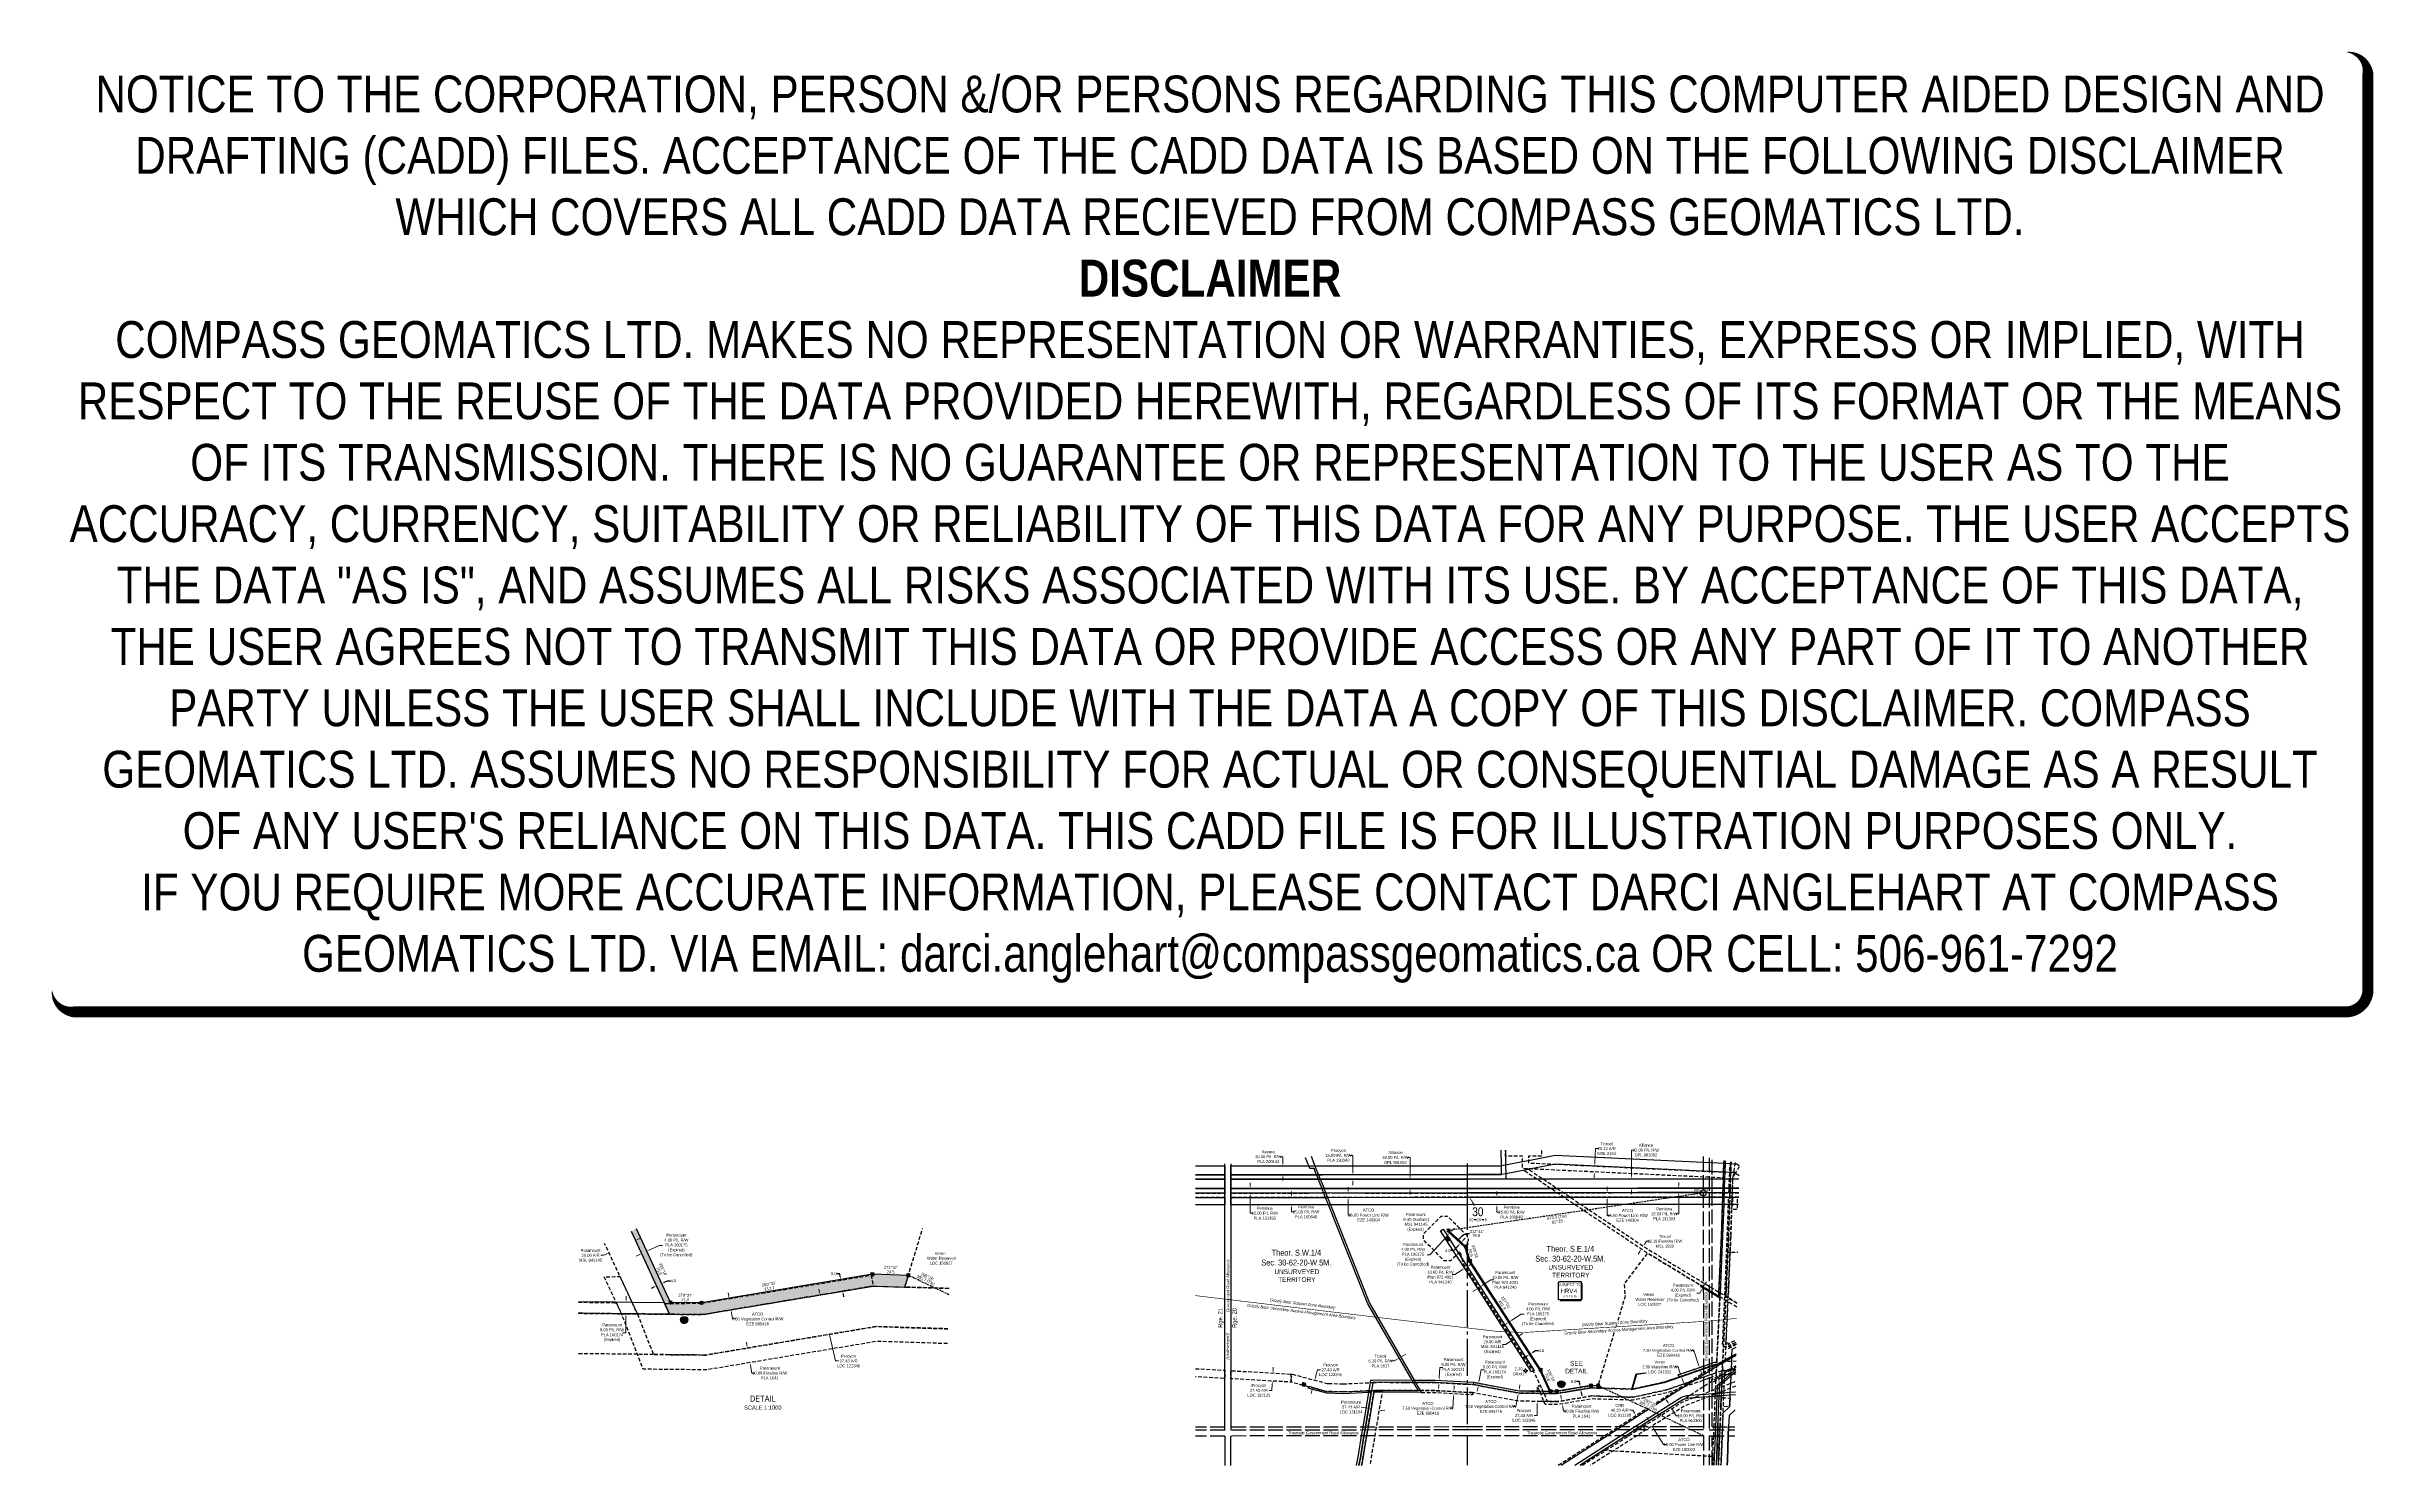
# Model space of a CAD drawing. Extents: x 495902 to 503799, y 6026245 to 6031062.
import ezdxf
from ezdxf.enums import TextEntityAlignment as Align

# ---------------------------------------------------------------- set-up
doc = ezdxf.new("R2010")
doc.units = 0
doc.header["$LTSCALE"] = 5
doc.header["$PDSIZE"] = 0.5
for name, pattern in [('DASHDOT2', [12.7, 6.35, -3.175, 0, -3.175]), ('foc-ACCESSROAD', [3.75, 2.5, -1.25]), ('foc-FLOWLINE', [3.75, 2.5, -1.25]), ('foc-QUARTERLINE', [33, 25, -3, 2, -3]), ('foc-TIELINE', [1.875, 1.25, -0.625]), ('foc-UNSURVEYED', [12.5, 10, -2.5])]:
    doc.linetypes.add(name, pattern=pattern)
doc.layers.get('Defpoints').update_dxf_attribs({"color": 9})
for name, color, linetype in [('10', 1, 'Continuous'), ('35', 37, 'Continuous'), ('9', 3, 'Continuous'), ('AS-TELUS', 224, 'foc-TEL'), ('AS-WILDLIFE', 131, 'DASHDOT2'), ('C-RW', 13, 'Continuous'), ('C-SYMBOL', 7, 'Continuous'), ('C-WS', 13, 'foc-ACCESSROAD'), ('CG-NOTES', 7, 'Continuous'), ('CTW', 7, 'Continuous'), ('D-TXT', 6, 'Continuous'), ('DETAIL-T', 7, 'Continuous'), ('F-AR', 190, 'foc-ACCESSROAD'), ('F-EZE', 190, 'foc-FLOWLINE'), ('F-FLOWLINE', 190, 'foc-FLOWLINE'), ('F-RW', 190, 'Continuous'), ('F-VCE', 190, 'foc-FLOWLINE'), ('F-WS', 190, 'foc-ACCESSROAD'), ('F-WS-S', 8, 'Continuous'), ('L-BD', 7, 'Continuous'), ('L-BD1', 253, 'Continuous'), ('L-MON', 1, 'Continuous'), ('L-QSEC', 8, 'foc-QUARTERLINE'), ('L-ROAD-T', 7, 'Continuous'), ('L-SEC', 7, 'Continuous'), ('L-SECLBL', 7, 'Continuous'), ('L-TIE', 7, 'foc-TIELINE'), ('L-UNS-T', 3, 'Continuous'), ('L-USEC', 7, 'foc-UNSURVEYED'), ('P-CROSSINGS', 250, 'Continuous'), ('P-PROPOSED', 10, 'Continuous'), ('P-PROPOSED-H', 21, 'Continuous'), ('P-TXT', 4, 'Continuous')]:
    doc.layers.add(name, color=color, linetype=linetype)
for name, color, linetype, lineweight in [('C-RW-T', 13, 'Continuous', 9), ('C-WS-T', 13, 'Continuous', 9), ('F-AR-T', 190, 'Continuous', 9), ('F-EZE-T', 190, 'Continuous', 9), ('F-FLOWLINE-T', 190, 'Continuous', 9), ('F-RW-T', 190, 'Continuous', 9), ('F-VCE-T', 190, 'Continuous', 9), ('F-WS-T', 190, 'Continuous', 9), ('T-TEXT', 48, 'Continuous', 18)]:
    doc.layers.add(name, color=color, linetype=linetype, lineweight=lineweight)
doc.layers.add('DISCLAIMER', color=7, linetype='Continuous', plot=False)
doc.styles.add('175L', font='ARIALN.TTF', dxfattribs={"height": 20})
doc.styles.add('240', font='ARIALN.TTF', dxfattribs={"height": 30})
doc.styles.add('80', font='ARIALN.TTF', dxfattribs={"height": 10})
doc.styles.add('80CG', font='ARIALN.TTF', dxfattribs={"height": 10})
doc.styles.add('80L', font='ARIALN.TTF', dxfattribs={"height": 10})
doc.styles.add('80LS', font='ARIALNI.TTF', dxfattribs={"height": 10})
doc.styles.add('Crossing', font='ARIALN.TTF', dxfattribs={"height": 10})
doc.styles.add('foc-LtypeFont', font='ARIALN.TTF', dxfattribs={"height": 7.35})
doc.styles.add('HRV', font='ARIALN.TTF', dxfattribs={"height": 3})
doc.styles.add('MtXpl_Arial_Narrow', font='ARIALNI.TTF')
doc.styles.add('SIMPLEX', font='ARIALN.TTF')
doc.linetypes.add('foc-TEL', pattern='A,2,-1,["T",foc-LtypeFont,S=0.2,R=0,X=-0.425,Y=-0.75],-1.24,8', length=12.24)
doc.dimstyles.new('Compass 5 000', dxfattribs={"dimscale": 5, "dimtxt": 9, "dimasz": 2, "dimexe": 0.2, "dimexo": 0.0625, "dimgap": 0.5, "dimtad": 0, "dimtih": 1, "dimtoh": 1, "dimzin": 0, "dimdsep": 46, "dimtxsty": '80CG', "dimcen": 0.1, "dimse1": 1, "dimse2": 1, "dimclrd": 256, "dimclrt": 256, "dimaunit": 1, "dimadec": 4, "dimazin": 0, "dimtfac": 0.06, "dimtofl": 0, "dimtmove": 0, "dimatfit": 1, "dimfxl": 0.2, "dimtolj": 1, "dimtzin": 0, "dimlwd": -1, "dimarcsym": 0})

# ---------------------------------------------------------------- blocks, each defined once
blk = doc.blocks.new('L-SECLBL')
at = {"layer": '9', "color": 7}
for p, q in [((-5.1, -27.8), (-12.3, -27.8)), ((20.7, -27.8), (13.5, -27.8))]:
    blk.add_line(p, q, dxfattribs=at)
at = {"layer": '10', "color": 2, "style": 'SIMPLEX'}
blk.add_attdef('SEC', text='', height=30, dxfattribs=at).set_placement((0, 0), align=Align.MIDDLE)
at = {"layer": '10', "color": 5, "style": '80L'}
blk.add_attdef('TWP', text='', height=9.5, dxfattribs=at).set_placement((-14.4, -27.4), align=Align.MIDDLE_RIGHT)
blk.add_attdef('RGE', text='', height=9.5, dxfattribs=at).set_placement((3.6, -27.4), align=Align.MIDDLE_CENTER)
blk.add_attdef('MER', text='', height=9.5, dxfattribs=at).set_placement((23.2, -27.4), align=Align.MIDDLE_LEFT)
blk = doc.blocks.new('HRV')
blk.add_lwpolyline([(-35.1, 31.6), (37.2, 31.6), (37.2, -25.5, -0.414214), (32.2, -30.5), (-40.1, -30.5), (-40.1, 26.6, -0.414214)], format="xyb", close=True)
at = {"const_width": 5, "flags": 128}
blk.add_lwpolyline([(-35.1, -33), (32.2, -33, 0.414214), (39.7, -25.5), (39.7, 26.6)], format="xyb", dxfattribs=at)
at = {"style": '80L'}
blk.add_text('SUBJECT TO', height=9.5, dxfattribs=at).set_placement((-2, 13.1), align=Align.BOTTOM_CENTER)
blk.add_attdef('(N.W.1/4 00)', text='', height=7.12, dxfattribs=at).set_placement((-2, -24.4), align=Align.BOTTOM_CENTER)
at = {"layer": 'CTW', "color": 3, "style": 'HRV'}
blk.add_text('HRV', height=15, dxfattribs=at).set_placement((-10.9, -0.2), align=Align.MIDDLE_CENTER)
blk.add_attdef('0', text='', height=15, dxfattribs=at).set_placement((18.3, -0.2), align=Align.MIDDLE_CENTER)
blk = doc.blocks.new('*D433')
at = {"layer": 'Defpoints', "color": 0, "transparency": 16777216}
for p in [(500867.3, 6026687.9), (500878, 6026671.5), (500884.1, 6026698.8)]:
    blk.add_point(p, dxfattribs=at)
at = {"layer": 'F-AR-T', "transparency": 16777216}
for p, q in [((500869.6, 6026666.1), (500853.3, 6026655.5)), ((500903.2, 6026687.8), (500911.6, 6026693.2)), ((500853.3, 6026655.5), (500843.3, 6026655.5))]:
    blk.add_line(p, q, dxfattribs=at)
for points in [[(500868.7, 6026667.5), (500870.5, 6026664.7), (500878, 6026671.5)], [(500902.2, 6026689.2), (500904.1, 6026686.4), (500894.8, 6026682.3)]]:
    blk.add_solid(points, dxfattribs=at)
at = {"layer": 'F-AR-T', "transparency": 16777216, "insert": (500809, 6026655.5), "char_height": 10, "width": 322.942, "attachment_point": 5, "style": '80CG'}
blk.add_mtext('\\A1;Paramount\\P20.00 A/R\\PMSL 941145\\P(Expired)', dxfattribs=at)
blk = doc.blocks.new('*D435')
at = {"layer": 'Defpoints', "color": 0, "transparency": 16777216}
for p in [(501198.4, 6027156.2), (501270.6, 6027171.3), (501270.7, 6027156.3)]:
    blk.add_point(p, dxfattribs=at)
at = {"layer": 'F-EZE-T', "transparency": 16777216}
for p, q in [((501198.3, 6027181.2), (501198.3, 6027191.2)), ((501198.4, 6027146.2), (501198.5, 6027094.1)), ((501198.5, 6027094.1), (501208.5, 6027094.1))]:
    blk.add_line(p, q, dxfattribs=at)
for points in [[(501200, 6027181.2), (501196.7, 6027181.2), (501198.4, 6027171.2)], [(501200.1, 6027146.2), (501196.7, 6027146.2), (501198.4, 6027156.2)]]:
    blk.add_solid(points, dxfattribs=at)
at = {"layer": 'F-EZE-T', "transparency": 16777216, "insert": (501267.6, 6027094.1), "char_height": 10, "attachment_point": 5, "style": '80CG'}
blk.add_mtext('\\A1;ATCO\\P15.00 Power Line R/W\\PEZE 140304', dxfattribs=at)
blk = doc.blocks.new('*D436')
at = {"layer": 'Defpoints', "color": 0, "transparency": 16777216}
for p in [(500319.2, 6027155.1), (500385.2, 6027170.1), (500385.3, 6027155.2)]:
    blk.add_point(p, dxfattribs=at)
at = {"layer": 'F-EZE-T', "transparency": 16777216}
for p, q in [((500319.2, 6027180), (500319.1, 6027190)), ((500319.2, 6027145.1), (500319.3, 6027095.2)), ((500319.3, 6027095.2), (500329.3, 6027095.2))]:
    blk.add_line(p, q, dxfattribs=at)
for points in [[(500320.8, 6027180), (500317.5, 6027180), (500319.2, 6027170)], [(500320.9, 6027145.1), (500317.5, 6027145.1), (500319.2, 6027155.1)]]:
    blk.add_solid(points, dxfattribs=at)
at = {"layer": 'F-EZE-T', "transparency": 16777216, "insert": (500388.4, 6027095.2), "char_height": 10, "attachment_point": 5, "style": '80CG'}
blk.add_mtext('\\A1;ATCO\\P15.00 Power Line R/W\\PEZE 140304', dxfattribs=at)
blk = doc.blocks.new('*D441')
at = {"layer": 'Defpoints', "color": 0, "transparency": 16777216}
for p in [(501350.8, 6026379), (501361.5, 6026403.3), (501369.4, 6026390.5)]:
    blk.add_point(p, dxfattribs=at)
at = {"layer": 'F-EZE-T', "transparency": 16777216}
for p, q in [((501337.7, 6026400.3), (501332.4, 6026408.8)), ((501356, 6026370.5), (501389.7, 6026315.9)), ((501389.7, 6026315.9), (501399.7, 6026315.9))]:
    blk.add_line(p, q, dxfattribs=at)
for points in [[(501339.1, 6026401.2), (501336.2, 6026399.4), (501342.9, 6026391.8)], [(501357.5, 6026371.4), (501354.6, 6026369.6), (501350.8, 6026379)]]:
    blk.add_solid(points, dxfattribs=at)
at = {"layer": 'F-EZE-T', "transparency": 16777216, "insert": (501458.9, 6026315.9), "char_height": 10, "attachment_point": 5, "style": '80CG'}
blk.add_mtext('\\A1;ATCO\\P15.00 Power Line R/W\\PEZE 180023', dxfattribs=at)
blk = doc.blocks.new('*D442')
at = {"layer": 'Defpoints', "color": 0, "transparency": 16777216}
for p in [(500932.5, 6026463), (500932.8, 6026490.4), (500960.8, 6026462.7)]:
    blk.add_point(p, dxfattribs=at)
at = {"layer": 'F-AR-T', "transparency": 16777216}
for p, q in [((500961.2, 6026500.1), (500961.3, 6026510.1)), ((500960.7, 6026452.7), (500960.3, 6026415.1)), ((500960.3, 6026415.1), (500950.3, 6026415.1))]:
    blk.add_line(p, q, dxfattribs=at)
for points in [[(500959, 6026452.7), (500962.3, 6026452.6), (500960.8, 6026462.7)], [(500959.5, 6026500.1), (500962.8, 6026500.1), (500961.1, 6026490.1)]]:
    blk.add_solid(points, dxfattribs=at)
at = {"layer": 'F-AR-T', "transparency": 16777216, "insert": (500915.9, 6026415.1), "char_height": 10, "attachment_point": 5, "style": '80CG'}
blk.add_mtext('\\A1;Procyon\\P27.43 A/R\\PLOC 122346', dxfattribs=at)
blk = doc.blocks.new('*D445')
at = {"layer": 'Defpoints', "color": 0, "transparency": 16777216}
for p in [(501166.6, 6027078.4), (501173.5, 6027088.6), (501314.3, 6026979.4)]:
    blk.add_point(p, dxfattribs=at)
at = {"layer": 'F-FLOWLINE-T', "transparency": 16777216}
for p, q in [((501326.7, 6026998), (501332.3, 6027006.3)), ((501332.3, 6027006.3), (501342.3, 6027006.3)), ((501308.8, 6026971.1), (501303.2, 6026962.8))]:
    blk.add_line(p, q, dxfattribs=at)
for points in [[(501307.4, 6026972.1), (501310.1, 6026970.2), (501314.3, 6026979.4)], [(501325.4, 6026998.9), (501328.1, 6026997.1), (501321.2, 6026989.7)]]:
    blk.add_solid(points, dxfattribs=at)
at = {"layer": 'F-FLOWLINE-T', "transparency": 16777216, "insert": (501393.8, 6027006.3), "char_height": 10, "attachment_point": 5, "style": '80CG'}
blk.add_mtext('\\A1;Texcal\\P12.19 Flowline R/W\\PMSL 1939', dxfattribs=at)
blk = doc.blocks.new('*D447')
at = {"layer": 'Defpoints', "color": 0, "transparency": 16777216}
for p in [(501156, 6027261.7), (501574.5, 6027222), (501575.4, 6027242.1)]:
    blk.add_point(p, dxfattribs=at)
at = {"layer": 'F-AR-T', "transparency": 16777216}
for p, q in [((501156.4, 6027271.7), (501158.7, 6027320.7)), ((501158.7, 6027320.7), (501168.7, 6027320.7)), ((501154.6, 6027231.6), (501154.1, 6027221.6))]:
    blk.add_line(p, q, dxfattribs=at)
for points in [[(501152.9, 6027231.7), (501156.2, 6027231.5), (501155, 6027241.6)], [(501154.8, 6027271.8), (501158.1, 6027271.6), (501156, 6027261.7)]]:
    blk.add_solid(points, dxfattribs=at)
at = {"layer": 'F-AR-T', "transparency": 16777216, "insert": (501196.6, 6027320.7), "char_height": 10, "attachment_point": 5, "style": '80CG'}
blk.add_mtext('\\A1;Texcal\\P20.12 A/R\\PMSL 2164', dxfattribs=at)
blk = doc.blocks.new('*D458')
at = {"layer": 'Defpoints', "color": 0, "transparency": 16777216}
for p in [(500918.5, 6027155.8), (500824.2, 6027130.7), (500918.6, 6027130.8)]:
    blk.add_point(p, dxfattribs=at)
at = {"layer": 'F-RW-T', "transparency": 16777216}
for p, q in [((500824.1, 6027165.6), (500824.1, 6027175.6)), ((500824.2, 6027120.7), (500824.2, 6027105)), ((500824.2, 6027105), (500834.2, 6027105))]:
    blk.add_line(p, q, dxfattribs=at)
for points in [[(500825.8, 6027165.6), (500822.5, 6027165.6), (500824.2, 6027155.6)], [(500825.9, 6027120.7), (500822.5, 6027120.7), (500824.2, 6027130.7)]]:
    blk.add_solid(points, dxfattribs=at)
at = {"layer": 'F-RW-T', "transparency": 16777216, "insert": (500873.8, 6027105), "char_height": 10, "attachment_point": 5, "style": '80CG'}
blk.add_mtext('\\A1;Pembina\\P25.00 P/L R/W\\PPLA 160648', dxfattribs=at)
blk = doc.blocks.new('*D460')
at = {"layer": 'Defpoints', "color": 0, "transparency": 16777216}
for p in [(500105.2, 6027155.1), (500105.2, 6027130.2), (500127, 6027130.2)]:
    blk.add_point(p, dxfattribs=at)
at = {"layer": 'F-RW-T', "transparency": 16777216}
for p, q in [((500127, 6027165.2), (500127, 6027175.2)), ((500127, 6027120.2), (500127, 6027105.9)), ((500127, 6027105.9), (500137, 6027105.9))]:
    blk.add_line(p, q, dxfattribs=at)
for points in [[(500128.7, 6027165.2), (500125.3, 6027165.2), (500127, 6027155.2)], [(500128.7, 6027120.2), (500125.4, 6027120.2), (500127, 6027130.2)]]:
    blk.add_solid(points, dxfattribs=at)
at = {"layer": 'F-RW-T', "transparency": 16777216, "insert": (500176.6, 6027105.9), "char_height": 10, "attachment_point": 5, "style": '80CG'}
blk.add_mtext('\\A1;Pembina\\P25.00 P/L R/W\\PPLA 160648', dxfattribs=at)
blk = doc.blocks.new('*D462')
at = {"layer": 'Defpoints', "color": 0, "transparency": 16777216}
for p in [(501369.5, 6027186.3), (501369.5, 6027171.3), (501441.1, 6027171.3)]:
    blk.add_point(p, dxfattribs=at)
at = {"layer": 'F-RW-T', "transparency": 16777216}
for p, q in [((501441.1, 6027196.3), (501441.1, 6027206.3)), ((501441.1, 6027161.3), (501441.1, 6027099.3)), ((501441.1, 6027099.3), (501431.1, 6027099.3))]:
    blk.add_line(p, q, dxfattribs=at)
for points in [[(501439.5, 6027196.3), (501442.8, 6027196.3), (501441.1, 6027186.3)], [(501439.5, 6027161.3), (501442.8, 6027161.3), (501441.1, 6027171.3)]]:
    blk.add_solid(points, dxfattribs=at)
at = {"layer": 'F-RW-T', "transparency": 16777216, "insert": (501392, 6027099.3), "char_height": 10, "attachment_point": 5, "style": '80CG'}
blk.add_mtext('\\A1;Pembina\\P15.00 P/L R/W\\PPLA 131393', dxfattribs=at)
blk = doc.blocks.new('*D463')
at = {"layer": 'Defpoints', "color": 0, "transparency": 16777216}
for p in [(499987, 6027169.7), (500010.1, 6027185.1), (500010.1, 6027169.7)]:
    blk.add_point(p, dxfattribs=at)
at = {"layer": 'F-RW-T', "transparency": 16777216}
for p, q in [((499987, 6027195), (499986.9, 6027205)), ((499987, 6027159.7), (499987.2, 6027101.5)), ((499987.2, 6027101.5), (499997.2, 6027101.5))]:
    blk.add_line(p, q, dxfattribs=at)
for points in [[(499988.6, 6027195), (499985.3, 6027195), (499987, 6027185)], [(499988.7, 6027159.7), (499985.4, 6027159.7), (499987, 6027169.7)]]:
    blk.add_solid(points, dxfattribs=at)
at = {"layer": 'F-RW-T', "transparency": 16777216, "insert": (500036.3, 6027101.5), "char_height": 10, "attachment_point": 5, "style": '80CG'}
blk.add_mtext('\\A1;Pembina\\P15.00 P/L R/W\\PPLA 131393', dxfattribs=at)
blk = doc.blocks.new('*D478')
at = {"layer": 'Defpoints', "color": 0, "transparency": 16777216}
for p in [(501380.8, 6026433.1), (501386.1, 6026424.6), (501414.8, 6026442.6)]:
    blk.add_point(p, dxfattribs=at)
at = {"layer": 'F-RW-T', "transparency": 16777216}
for p, q in [((501404.2, 6026459.6), (501398.8, 6026468)), ((501420.1, 6026434.1), (501432.7, 6026414)), ((501432.7, 6026414), (501442.7, 6026414))]:
    blk.add_line(p, q, dxfattribs=at)
for points in [[(501405.6, 6026460.4), (501402.7, 6026458.7), (501409.5, 6026451.1)], [(501421.5, 6026435), (501418.7, 6026433.3), (501414.8, 6026442.6)]]:
    blk.add_solid(points, dxfattribs=at)
at = {"layer": 'F-RW-T', "transparency": 16777216, "insert": (501481.8, 6026414), "char_height": 10, "attachment_point": 5, "style": '80CG'}
blk.add_mtext('\\A1;Paramount\\P10.00 P/L R/W\\PPLA 961300', dxfattribs=at)
blk = doc.blocks.new('*D480')
at = {"layer": 'Defpoints', "color": 0, "transparency": 16777216}
for p in [(500628, 6026534), (500642.8, 6026525.2), (500643.2, 6026533.2)]:
    blk.add_point(p, dxfattribs=at)
at = {"layer": 'F-RW-T', "transparency": 16777216}
for p, q in [((500627, 6026516), (500626.5, 6026506)), ((500628.5, 6026544), (500630.4, 6026578.2)), ((500630.4, 6026578.2), (500640.4, 6026578.2))]:
    blk.add_line(p, q, dxfattribs=at)
for points in [[(500625.4, 6026516.1), (500628.7, 6026515.9), (500627.6, 6026526)], [(500626.9, 6026544.1), (500630.2, 6026543.9), (500628, 6026534)]]:
    blk.add_solid(points, dxfattribs=at)
at = {"layer": 'F-RW-T', "transparency": 16777216, "insert": (500676.7, 6026578.2), "char_height": 10, "attachment_point": 5, "style": '80CG'}
blk.add_mtext('\\A1;Paramount\\P8.00 P/L R/W\\PPLA 160174\\P(Expired)', dxfattribs=at)
blk = doc.blocks.new('*D481')
at = {"layer": 'Defpoints', "color": 0, "transparency": 16777216}
for p in [(500866.8, 6026733), (500907.3, 6026662.9), (500910.7, 6026665.1)]:
    blk.add_point(p, dxfattribs=at)
at = {"layer": 'F-RW-T', "transparency": 16777216}
for p, q in [((500875.2, 6026738.4), (500906.2, 6026758.5)), ((500906.2, 6026758.5), (500916.2, 6026758.5)), ((500855, 6026725.4), (500846.6, 6026720))]:
    blk.add_line(p, q, dxfattribs=at)
for points in [[(500874.3, 6026739.8), (500876.1, 6026737), (500866.8, 6026733)], [(500854.1, 6026726.8), (500855.9, 6026724), (500863.4, 6026730.8)]]:
    blk.add_solid(points, dxfattribs=at)
at = {"layer": 'F-RW-T', "transparency": 16777216, "insert": (500963.5, 6026758.5), "char_height": 10, "attachment_point": 5, "style": '80CG'}
blk.add_mtext('\\A1;Paramount\\P4.00 P/L R/W\\PPLA 160175\\P(Expired)\\P(To be Cancelled)', dxfattribs=at)
blk = doc.blocks.new('*D482')
at = {"layer": 'Defpoints', "color": 0, "transparency": 16777216}
for p in [(500664.1, 6027033.5), (500691.4, 6027008.3), (500694.1, 6027011.2)]:
    blk.add_point(p, dxfattribs=at)
at = {"layer": 'F-RW-T', "transparency": 16777216}
for p, q in [((500657.3, 6027026.1), (500597, 6026960.7)), ((500673.6, 6027043.7), (500680.4, 6027051.1)), ((500597, 6026960.7), (500587, 6026960.7))]:
    blk.add_line(p, q, dxfattribs=at)
for points in [[(500656.1, 6027027.2), (500658.5, 6027025), (500664.1, 6027033.5)], [(500672.4, 6027044.9), (500674.8, 6027042.6), (500666.8, 6027036.4)]]:
    blk.add_solid(points, dxfattribs=at)
at = {"layer": 'F-RW-T', "transparency": 16777216, "insert": (500539.7, 6026960.7), "char_height": 10, "attachment_point": 5, "style": '80CG'}
blk.add_mtext('\\A1;Paramount\\P4.00 P/L R/W\\PPLA 160175\\P(Expired)\\P(To be Cancelled)', dxfattribs=at)
blk = doc.blocks.new('*D483')
at = {"layer": 'Defpoints', "color": 0, "transparency": 16777216}
for p in [(500767.4, 6026851.6), (500811.6, 6026764.8), (500820, 6026770.2)]:
    blk.add_point(p, dxfattribs=at)
at = {"layer": 'F-RW-T', "transparency": 16777216}
for p, q in [((500750.6, 6026840.8), (500742.2, 6026835.4)), ((500775.8, 6026857.1), (500803.6, 6026875)), ((500803.6, 6026875), (500813.6, 6026875))]:
    blk.add_line(p, q, dxfattribs=at)
for points in [[(500749.7, 6026842.2), (500751.5, 6026839.4), (500759, 6026846.2)], [(500774.9, 6026858.5), (500776.7, 6026855.7), (500767.4, 6026851.6)]]:
    blk.add_solid(points, dxfattribs=at)
at = {"layer": 'F-RW-T', "transparency": 16777216, "insert": (500852.7, 6026875), "char_height": 10, "width": 372.499, "attachment_point": 5, "style": '80CG'}
blk.add_mtext('\\A1;Paramount\\P10.00 P/L R/W\\PPlan 972 4001\\PPLA 941240', dxfattribs=at)
blk = doc.blocks.new('*D484')
at = {"layer": 'Defpoints', "color": 0, "transparency": 16777216}
for p in [(500703, 6026933), (500711.4, 6026938.4), (500715, 6026914.4)]:
    blk.add_point(p, dxfattribs=at)
at = {"layer": 'F-RW-T', "transparency": 16777216}
for p, q in [((500706.6, 6026908.9), (500681.9, 6026893)), ((500731.8, 6026925.2), (500740.2, 6026930.6)), ((500681.9, 6026893), (500671.9, 6026893))]:
    blk.add_line(p, q, dxfattribs=at)
for points in [[(500705.7, 6026910.3), (500707.5, 6026907.5), (500715, 6026914.4)], [(500730.9, 6026926.6), (500732.7, 6026923.8), (500723.4, 6026919.8)]]:
    blk.add_solid(points, dxfattribs=at)
at = {"layer": 'F-RW-T', "transparency": 16777216, "insert": (500632.8, 6026893), "char_height": 10, "attachment_point": 5, "style": '80CG'}
blk.add_mtext('\\A1;Paramount\\P10.00 P/L R/W\\PPlan 972 4001\\PPLA 941240', dxfattribs=at)
blk = doc.blocks.new('*D487')
at = {"layer": 'Defpoints', "color": 0, "transparency": 16777216}
for p in [(501483.1, 6026567.5), (501485.6, 6026560.4), (501512.1, 6026577.5)]:
    blk.add_point(p, dxfattribs=at)
at = {"layer": 'F-VCE-T', "transparency": 16777216}
for p, q in [((501491.9, 6026635.9), (501481.9, 6026635.9)), ((501508.8, 6026586.9), (501491.9, 6026635.9)), ((501517.8, 6026560.9), (501521, 6026551.5))]:
    blk.add_line(p, q, dxfattribs=at)
for points in [[(501510.4, 6026587.5), (501507.2, 6026586.4), (501512.1, 6026577.5)], [(501519.4, 6026561.5), (501516.2, 6026560.4), (501514.5, 6026570.4)]]:
    blk.add_solid(points, dxfattribs=at)
at = {"layer": 'F-VCE-T', "transparency": 16777216, "insert": (501406.8, 6026635.9), "char_height": 10, "attachment_point": 5, "style": '80CG'}
blk.add_mtext('\\A1;ATCO\\P7.50 Vegetation Control R/W\\PEZE 890416', dxfattribs=at)
blk = doc.blocks.new('*D488')
at = {"layer": 'Defpoints', "color": 0, "transparency": 16777216}
for p in [(500638.2, 6026490.4), (500638.7, 6026497.9), (500677.8, 6026488.3)]:
    blk.add_point(p, dxfattribs=at)
at = {"layer": 'F-VCE-T', "transparency": 16777216}
for p, q in [((500678.7, 6026505.8), (500679.3, 6026515.8)), ((500675.1, 6026439.2), (500665.1, 6026439.2)), ((500677.2, 6026478.3), (500675.1, 6026439.2))]:
    blk.add_line(p, q, dxfattribs=at)
for points in [[(500677.1, 6026505.9), (500680.4, 6026505.7), (500678.2, 6026495.8)], [(500675.6, 6026478.4), (500678.9, 6026478.2), (500677.8, 6026488.3)]]:
    blk.add_solid(points, dxfattribs=at)
at = {"layer": 'F-VCE-T', "transparency": 16777216, "insert": (500590, 6026439.2), "char_height": 10, "attachment_point": 5, "style": '80CG'}
blk.add_mtext('\\A1;ATCO\\P7.50 Vegetation Control R/W\\PEZE 890416', dxfattribs=at)
blk = doc.blocks.new('GABD')
for p, q in [((-0.8, 0), (-1.6, 0)), ((0, 0.8), (0, 1.6)), ((1.6, 0), (0.8, 0)), ((0, -0.8), (0, -1.6))]:
    blk.add_line(p, q)
blk.add_circle((0, 0), 0.8)
blk = doc.blocks.new('GAS')
h = blk.add_hatch(color=255)
h.dxf.hatch_style = 1
edge = h.paths.add_edge_path()
edge.add_arc((0, 0), 0.9, 0, 360)
for p, q in [((-0.8, 0), (-1.6, 0)), ((-0.6, 0.6), (-1.1, 1.1)), ((0, 0.8), (0, 1.6)), ((0.6, 0.6), (1.1, 1.1)), ((1.6, 0), (0.8, 0)), ((-0.6, -0.6), (-1.1, -1.1)), ((0, -0.8), (0, -1.6)), ((1.1, -1.1), (0.6, -0.6))]:
    blk.add_line(p, q)
blk.add_circle((0, 0), 0.8)
blk = doc.blocks.new('*D490')
at = {"layer": 'Defpoints', "color": 0, "transparency": 16777216}
for p in [(499979, 6026536.3), (499980.5, 6026563.7), (500062.5, 6026531.7)]:
    blk.add_point(p, dxfattribs=at)
at = {"layer": 'F-AR-T', "transparency": 16777216}
for p, q in [((500062, 6026521.7), (500060.8, 6026500.2)), ((500064.6, 6026569), (500065.2, 6026579)), ((500060.8, 6026500.2), (500050.8, 6026500.2))]:
    blk.add_line(p, q, dxfattribs=at)
for points in [[(500060.3, 6026521.8), (500063.6, 6026521.6), (500062.5, 6026531.7)], [(500062.9, 6026569.1), (500066.3, 6026568.9), (500064, 6026559)]]:
    blk.add_solid(points, dxfattribs=at)
at = {"layer": 'F-AR-T', "transparency": 16777216, "insert": (500016.5, 6026500.2), "char_height": 10, "attachment_point": 5, "style": '80CG'}
blk.add_mtext('\\A1;Procyon\\P27.43 A/R\\PLOC 122123', dxfattribs=at)
blk = doc.blocks.new('*D491')
at = {"layer": 'Defpoints', "color": 0, "transparency": 16777216}
for p in [(500206.1, 6026534.8), (500226.3, 6026501), (500233.4, 6026527.5)]:
    blk.add_point(p, dxfattribs=at)
at = {"layer": 'F-AR-T', "transparency": 16777216}
for p, q in [((500208.7, 6026544.4), (500215.5, 6026570)), ((500215.5, 6026570), (500225.5, 6026570)), ((500196.4, 6026498.6), (500193.8, 6026489))]:
    blk.add_line(p, q, dxfattribs=at)
for points in [[(500194.8, 6026499.1), (500198, 6026498.2), (500199, 6026508.3)], [(500207, 6026544.9), (500210.3, 6026544), (500206.1, 6026534.8)]]:
    blk.add_solid(points, dxfattribs=at)
at = {"layer": 'F-AR-T', "transparency": 16777216, "insert": (500259.8, 6026570), "char_height": 10, "attachment_point": 5, "style": '80CG'}
blk.add_mtext('\\A1;Procyon\\P27.43 A/R\\PLOC 122346', dxfattribs=at)
blk = doc.blocks.new('*D492')
at = {"layer": 'Defpoints', "color": 0, "transparency": 16777216}
for p in [(500397.3, 6026437.9), (500399.8, 6026452.6), (500426.8, 6026448.1)]:
    blk.add_point(p, dxfattribs=at)
at = {"layer": 'F-AR-T', "transparency": 16777216}
for p, q in [((500387.5, 6026439.6), (500363.4, 6026443.6)), ((500434.2, 6026431.7), (500444.1, 6026430.1))]:
    blk.add_line(p, q, dxfattribs=at)
for points in [[(500387.7, 6026441.2), (500387.2, 6026437.9), (500397.3, 6026437.9)], [(500434.5, 6026433.4), (500434, 6026430.1), (500424.4, 6026433.4)]]:
    blk.add_solid(points, dxfattribs=at)
at = {"layer": 'F-AR-T', "transparency": 16777216, "insert": (500329.1, 6026443.6), "char_height": 10, "attachment_point": 5, "style": '80CG'}
blk.add_mtext('\\A1;Paramount\\P27.43 A/R\\PLOC 131164', dxfattribs=at)
blk = doc.blocks.new('*D493')
at = {"layer": 'Defpoints', "color": 0, "transparency": 16777216}
for p in [(501335.4, 6026440.3), (501295.9, 6026415.5), (501356.7, 6026406.2)]:
    blk.add_point(p, dxfattribs=at)
at = {"layer": 'F-EZE-T', "transparency": 16777216}
for p, q in [((501285.2, 6026432.4), (501275.2, 6026432.4)), ((501290.6, 6026423.9), (501285.2, 6026432.4)), ((501322.6, 6026372.9), (501327.9, 6026364.5))]:
    blk.add_line(p, q, dxfattribs=at)
for points in [[(501292, 6026424.8), (501289.1, 6026423.1), (501295.9, 6026415.5)], [(501324, 6026373.8), (501321.1, 6026372.1), (501317.2, 6026381.4)]]:
    blk.add_solid(points, dxfattribs=at)
at = {"layer": 'F-EZE-T', "transparency": 16777216, "insert": (501240.9, 6026432.4), "char_height": 10, "width": 406.877, "attachment_point": 5, "style": '80CG'}
blk.add_mtext('\\A1;CRR\\P40.23 A/R\\PLOC 911108', dxfattribs=at)
blk = doc.blocks.new('*D494')
at = {"layer": 'Defpoints', "color": 0, "transparency": 16777216}
for p in [(501045.7, 6026454.3), (501061.7, 6026467.2), (501063.3, 6026457.3)]:
    blk.add_point(p, dxfattribs=at)
at = {"layer": 'F-FLOWLINE-T', "transparency": 16777216}
for p, q in [((501042.4, 6026474.1), (501040.8, 6026484)), ((501047.4, 6026444.5), (501049.9, 6026429.6)), ((501049.9, 6026429.6), (501059.9, 6026429.6))]:
    blk.add_line(p, q, dxfattribs=at)
for points in [[(501044.1, 6026474.4), (501040.8, 6026473.8), (501044.1, 6026464.2)], [(501049, 6026444.7), (501045.7, 6026444.2), (501045.7, 6026454.3)]]:
    blk.add_solid(points, dxfattribs=at)
at = {"layer": 'F-FLOWLINE-T', "transparency": 16777216, "insert": (501111.4, 6026429.6), "char_height": 10, "attachment_point": 5, "style": '80CG'}
blk.add_mtext('\\A1;Paramount\\P10.06 Flowline R/W\\PPLA 1641', dxfattribs=at)
blk = doc.blocks.new('*D495')
at = {"layer": 'Defpoints', "color": 0, "transparency": 16777216}
for p in [(500485.1, 6026623.2), (500490.4, 6026626.2), (500492.7, 6026610)]:
    blk.add_point(p, dxfattribs=at)
at = {"layer": 'F-FLOWLINE-T', "transparency": 16777216}
for p, q in [((500475.4, 6026599.9), (500465.4, 6026599.9)), ((500484.1, 6026605), (500475.4, 6026599.9)), ((500506.7, 6026618.1), (500515.3, 6026623.1))]:
    blk.add_line(p, q, dxfattribs=at)
for points in [[(500483.3, 6026606.4), (500484.9, 6026603.5), (500492.7, 6026610)], [(500505.8, 6026619.5), (500507.5, 6026616.7), (500498, 6026613.1)]]:
    blk.add_solid(points, dxfattribs=at)
at = {"layer": 'F-FLOWLINE-T', "transparency": 16777216, "insert": (500429.1, 6026599.9), "char_height": 10, "width": 340.643, "attachment_point": 5, "style": '80CG'}
blk.add_mtext('\\A1;Texcal\\P6.10 P/L R/W\\PPLA 2617', dxfattribs=at)
blk = doc.blocks.new('*D496')
at = {"layer": 'C-RW-T', "transparency": 16777216}
for p, q in [((501512.6, 6026830.6), (501502.6, 6026830.6)), ((501517.8, 6026839.2), (501512.6, 6026830.6)), ((501530.2, 6026859.7), (501535.4, 6026868.3))]:
    blk.add_line(p, q, dxfattribs=at)
for points in [[(501516.4, 6026840), (501519.2, 6026838.3), (501523, 6026847.7)], [(501528.8, 6026860.6), (501531.7, 6026858.8), (501525, 6026851.2)]]:
    blk.add_solid(points, dxfattribs=at)
at = {"layer": 'Defpoints', "color": 0, "transparency": 16777216}
for p in [(501523, 6026847.7), (501527.7, 6026844.9), (501529.8, 6026848.3)]:
    blk.add_point(p, dxfattribs=at)
at = {"layer": 'C-RW-T', "transparency": 16777216, "insert": (501455.3, 6026830.6), "char_height": 10, "attachment_point": 5, "style": '80CG'}
blk.add_mtext('\\A1;Paramount\\P4.00 P/L R/W\\P(Expired)\\P(To be Cancelled)', dxfattribs=at)
blk = doc.blocks.new('*D503')
at = {"layer": 'C-RW-T', "transparency": 16777216}
for p, q in [((501439, 6026579.7), (501429, 6026579.7)), ((501446.6, 6026557.5), (501439, 6026579.7)), ((501453.8, 6026536.7), (501457, 6026527.3))]:
    blk.add_line(p, q, dxfattribs=at)
for points in [[(501448.2, 6026558.1), (501445, 6026557), (501449.9, 6026548.1)], [(501455.3, 6026537.3), (501452.2, 6026536.2), (501450.5, 6026546.2)]]:
    blk.add_solid(points, dxfattribs=at)
at = {"layer": 'Defpoints', "color": 0, "transparency": 16777216}
for p in [(501422.4, 6026538.6), (501423, 6026536.7), (501449.9, 6026548.1)]:
    blk.add_point(p, dxfattribs=at)
at = {"layer": 'C-RW-T', "transparency": 16777216, "insert": (501377, 6026579.7), "char_height": 10, "attachment_point": 5, "style": '80CG'}
blk.add_mtext('\\A1;Veren\\P2.00 Waterline R/W\\PLOC 241332', dxfattribs=at)
blk = doc.blocks.new('TEMP')
h = blk.add_hatch(color=255)
h.dxf.hatch_style = 1
h.paths.add_polyline_path([(0, 0.3), (-0.7, 1.2), (-0.7, 0.7), (-1.2, 0.7), (-0.3, 0), (-1.2, -0.7), (-0.7, -0.7), (-0.7, -1.2), (0, -0.3), (0.7, -1.2), (0.7, -0.7), (1.2, -0.7), (0.3, 0), (1.2, 0.7), (0.7, 0.7), (0.7, 1.2)])
h.paths.add_polyline_path([(0.6, 0.8), (0.6, 0.6), (0.8, 0.6), (0.1, 0), (0.8, -0.6), (0.6, -0.6), (0.6, -0.8), (0, -0.1), (-0.6, -0.8), (-0.6, -0.6), (-0.8, -0.6), (-0.1, 0), (-0.8, 0.6), (-0.6, 0.6), (-0.6, 0.8), (0, 0.1)], flags=16)
h = blk.add_hatch(color=1)
h.dxf.hatch_style = 1
h.paths.add_polyline_path([(0, 0.1), (-0.6, 0.8), (-0.6, 0.6), (-0.8, 0.6), (-0.1, 0), (-0.8, -0.6), (-0.6, -0.6), (-0.6, -0.8), (0, -0.1), (0.6, -0.8), (0.6, -0.6), (0.8, -0.6), (0.1, 0), (0.8, 0.6), (0.6, 0.6), (0.6, 0.8)])
at = {"color": 1}
for p, q in [((-0.1, 0), (0.1, 0)), ((0, 0.1), (0, -0.1))]:
    blk.add_line(p, q, dxfattribs=at)
at = {"color": 255, "flags": 128}
blk.add_lwpolyline([(-0.3, 0), (-1.2, 0.7), (-0.7, 0.7), (-0.7, 1.2), (0, 0.3), (0.7, 1.2), (0.7, 0.7), (1.2, 0.7), (0.3, 0), (1.2, -0.7), (0.7, -0.7), (0.7, -1.2), (0, -0.3), (-0.7, -1.2), (-0.7, -0.7), (-1.2, -0.7)], close=True, dxfattribs=at)
at = {"color": 1, "flags": 128}
blk.add_lwpolyline([(-0.1, 0), (-0.8, 0.6), (-0.6, 0.6), (-0.6, 0.8), (0, 0.1), (0.6, 0.8), (0.6, 0.6), (0.8, 0.6), (0.1, 0), (0.8, -0.6), (0.6, -0.6), (0.6, -0.8), (0, -0.1), (-0.6, -0.8), (-0.6, -0.6), (-0.8, -0.6)], close=True, dxfattribs=at)
blk = doc.blocks.new('*D504')
at = {"layer": 'Defpoints', "color": 0, "transparency": 16777216}
for p in [(500922.6, 6026640.3), (500926, 6026642.5), (500938, 6026624)]:
    blk.add_point(p, dxfattribs=at)
at = {"layer": 'P-TXT', "transparency": 16777216}
for p, q in [((500926.2, 6026616.4), (500917.8, 6026611)), ((500946.4, 6026629.5), (500954.8, 6026634.9)), ((500954.8, 6026634.9), (500964.8, 6026634.9))]:
    blk.add_line(p, q, dxfattribs=at)
for points in [[(500925.3, 6026617.8), (500927.1, 6026615), (500934.6, 6026621.9)], [(500945.5, 6026630.9), (500947.3, 6026628.1), (500938, 6026624)]]:
    blk.add_solid(points, dxfattribs=at)
at = {"layer": 'P-TXT', "transparency": 16777216, "insert": (500974.9, 6026634.9), "char_height": 10, "attachment_point": 5, "style": '80CG'}
blk.add_mtext('\\A1;4.0', dxfattribs=at)
blk = doc.blocks.new('*D505')
at = {"layer": 'Defpoints', "color": 0, "transparency": 16777216}
for p in [(500682.8, 6027016.2), (500685.5, 6027019.1), (500700.7, 6026999.7)]:
    blk.add_point(p, dxfattribs=at)
at = {"layer": 'P-TXT', "transparency": 16777216}
for p, q in [((500677.6, 6026974.5), (500667.6, 6026974.5)), ((500694, 6026992.3), (500677.6, 6026974.5)), ((500710.2, 6027009.9), (500717, 6027017.3))]:
    blk.add_line(p, q, dxfattribs=at)
for points in [[(500692.7, 6026993.4), (500695.2, 6026991.2), (500700.7, 6026999.7)], [(500709, 6027011.1), (500711.5, 6027008.8), (500703.4, 6027002.6)]]:
    blk.add_solid(points, dxfattribs=at)
at = {"layer": 'P-TXT', "transparency": 16777216, "insert": (500657.5, 6026974.5), "char_height": 10, "attachment_point": 5, "style": '80CG'}
blk.add_mtext('\\A1;4.0', dxfattribs=at)
blk = doc.blocks.new('*D506')
at = {"layer": 'Defpoints', "color": 0, "transparency": 16777216}
for p in [(498286.4, 6026644.7), (498289.2, 6026594.2), (498294.7, 6026595.1)]:
    blk.add_point(p, dxfattribs=at)
at = {"layer": 'F-FLOWLINE-T', "transparency": 16777216}
for p, q in [((498279.3, 6026653.7), (498277.6, 6026663.5)), ((498290.9, 6026584.4), (498295.2, 6026558.9)), ((498295.2, 6026558.9), (498305.2, 6026558.9))]:
    blk.add_line(p, q, dxfattribs=at)
for points in [[(498280.9, 6026653.9), (498277.6, 6026653.4), (498280.9, 6026643.8)], [(498292.5, 6026584.6), (498289.2, 6026584.1), (498289.2, 6026594.2)]]:
    blk.add_solid(points, dxfattribs=at)
at = {"layer": 'F-FLOWLINE-T', "transparency": 16777216, "insert": (498356.6, 6026558.9), "char_height": 10, "attachment_point": 5, "style": '80CG'}
blk.add_mtext('\\A1;Paramount\\P10.06 Flowline R/W\\PPLA 1641', dxfattribs=at)
blk = doc.blocks.new('*D507')
at = {"layer": 'Defpoints', "color": 0, "transparency": 16777216}
for p in [(498420.3, 6026844.8), (498225.1, 6026773.5), (498426.6, 6026807.3)]:
    blk.add_point(p, dxfattribs=at)
at = {"layer": 'F-VCE-T', "transparency": 16777216}
for p, q in [((498217.2, 6026821), (498215.5, 6026830.8)), ((498226.8, 6026763.7), (498230.3, 6026742.5)), ((498230.3, 6026742.5), (498240.3, 6026742.5))]:
    blk.add_line(p, q, dxfattribs=at)
for points in [[(498218.8, 6026821.3), (498215.5, 6026820.7), (498218.8, 6026811.1)], [(498228.4, 6026763.9), (498225.1, 6026763.4), (498225.1, 6026773.5)]]:
    blk.add_solid(points, dxfattribs=at)
at = {"layer": 'F-VCE-T', "transparency": 16777216, "insert": (498315.4, 6026742.5), "char_height": 10, "attachment_point": 5, "style": '80CG'}
blk.add_mtext('\\A1;ATCO\\P7.50 Vegetation Control R/W\\PEZE 890416', dxfattribs=at)
blk = doc.blocks.new('*D508')
at = {"layer": 'Defpoints', "color": 0, "transparency": 16777216}
for p in [(497800.6, 6026760.8), (497801.1, 6026800.9), (497868.6, 6026760.1)]:
    blk.add_point(p, dxfattribs=at)
at = {"layer": 'F-RW-T', "transparency": 16777216}
for p, q in [((497869.1, 6026810.1), (497869.2, 6026820.1)), ((497868.5, 6026750.1), (497867.9, 6026695.9)), ((497867.9, 6026695.9), (497857.9, 6026695.9))]:
    blk.add_line(p, q, dxfattribs=at)
for points in [[(497866.8, 6026750.1), (497870.1, 6026750.1), (497868.6, 6026760.1)], [(497867.4, 6026810.1), (497870.8, 6026810.1), (497869, 6026800.1)]]:
    blk.add_solid(points, dxfattribs=at)
at = {"layer": 'F-RW-T', "transparency": 16777216, "insert": (497821.6, 6026695.9), "char_height": 10, "attachment_point": 5, "style": '80CG'}
blk.add_mtext('\\A1;Paramount\\P8.00 P/L R/W\\PPLA 160174\\P(Expired)', dxfattribs=at)
blk = doc.blocks.new('*D509')
at = {"layer": 'Defpoints', "color": 0, "transparency": 16777216}
for p in [(498531.7, 6026824.8), (498558.1, 6026693.4), (498561.8, 6026694.2)]:
    blk.add_point(p, dxfattribs=at)
at = {"layer": 'F-AR-T', "transparency": 16777216}
for p, q in [((498525.7, 6026833.7), (498523.5, 6026843.5)), ((498560.4, 6026683.6), (498579.7, 6026599.9)), ((498579.7, 6026599.9), (498589.7, 6026599.9))]:
    blk.add_line(p, q, dxfattribs=at)
for points in [[(498527.4, 6026834.1), (498524.1, 6026833.4), (498528, 6026824)], [(498562, 6026684), (498558.7, 6026683.3), (498558.1, 6026693.4)]]:
    blk.add_solid(points, dxfattribs=at)
at = {"layer": 'F-AR-T', "transparency": 16777216, "insert": (498624, 6026599.9), "char_height": 10, "attachment_point": 5, "style": '80CG'}
blk.add_mtext('\\A1;Procyon\\P27.43 A/R\\PLOC 122346', dxfattribs=at)
blk = doc.blocks.new('*D510')
at = {"layer": 'Defpoints', "color": 0, "transparency": 16777216}
for p in [(497912.6, 6026983.4), (497810.9, 6026967.1), (497822.8, 6026941.6)]:
    blk.add_point(p, dxfattribs=at)
at = {"layer": 'F-AR-T', "transparency": 16777216}
for p, q in [((497909.8, 6027013.1), (497918.8, 6027017.3)), ((497792.8, 6026958.6), (497782.8, 6026958.6)), ((497801.9, 6026962.8), (497792.8, 6026958.6))]:
    blk.add_line(p, q, dxfattribs=at)
for points in [[(497909.1, 6027014.6), (497910.5, 6027011.6), (497900.7, 6027008.9)], [(497801.2, 6026964.4), (497802.6, 6026961.3), (497810.9, 6026967.1)]]:
    blk.add_solid(points, dxfattribs=at)
at = {"layer": 'F-AR-T', "transparency": 16777216, "insert": (497748.5, 6026958.6), "char_height": 10, "attachment_point": 5, "style": '80CG'}
blk.add_mtext('\\A1;Paramount\\P20.00 A/R\\PMSL 941145', dxfattribs=at)
blk = doc.blocks.new('*D511')
at = {"layer": 'Defpoints', "color": 0, "transparency": 16777216}
for p in [(497925.2, 6026956), (497943.4, 6026964.3), (497990, 6026863.2)]:
    blk.add_point(p, dxfattribs=at)
at = {"layer": 'P-TXT', "transparency": 16777216}
for p, q in [((497962.7, 6026850.6), (497953.6, 6026846.4)), ((497999, 6026867.3), (498009.8, 6026872.3)), ((498009.8, 6026872.3), (498019.8, 6026872.3))]:
    blk.add_line(p, q, dxfattribs=at)
for points in [[(497962, 6026852.1), (497963.4, 6026849.1), (497971.8, 6026854.8)], [(497998.3, 6026868.9), (497999.7, 6026865.8), (497990, 6026863.2)]]:
    blk.add_solid(points, dxfattribs=at)
at = {"layer": 'P-TXT', "transparency": 16777216, "insert": (498029.9, 6026872.3), "char_height": 10, "attachment_point": 5, "style": '80CG'}
blk.add_mtext('\\A1;4.0', dxfattribs=at)
blk = doc.blocks.new('*D512')
at = {"layer": 'Defpoints', "color": 0, "transparency": 16777216}
for p in [(501094.6, 6026508.6), (501107.4, 6026510.8), (501095.9, 6026500.7)]:
    blk.add_point(p, dxfattribs=at)
at = {"layer": 'P-TXT', "transparency": 16777216}
for p, q in [((501104.1, 6026530.5), (501094.1, 6026530.5)), ((501105.8, 6026520.6), (501104.1, 6026530.5)), ((501110.4, 6026493), (501112.1, 6026483.2))]:
    blk.add_line(p, q, dxfattribs=at)
for points in [[(501107.4, 6026520.9), (501104.1, 6026520.4), (501107.4, 6026510.8)], [(501112.1, 6026493.3), (501108.8, 6026492.7), (501108.8, 6026502.9)]]:
    blk.add_solid(points, dxfattribs=at)
at = {"layer": 'P-TXT', "transparency": 16777216, "insert": (501084.2, 6026530.5), "char_height": 10, "attachment_point": 5, "style": '80CG'}
blk.add_mtext('\\A1;8.0', dxfattribs=at)
blk = doc.blocks.new('*D513')
at = {"layer": 'Defpoints', "color": 0, "transparency": 16777216}
for p in [(498588.3, 6026874.8), (498594.9, 6026835.4), (498597.3, 6026876.3)]:
    blk.add_point(p, dxfattribs=at)
at = {"layer": 'P-TXT', "transparency": 16777216}
for p, q in [((498594, 6026896.1), (498584, 6026896.1)), ((498595.6, 6026886.2), (498594, 6026896.1)), ((498605.5, 6026827.1), (498607.2, 6026817.2))]:
    blk.add_line(p, q, dxfattribs=at)
for points in [[(498597.3, 6026886.5), (498594, 6026885.9), (498597.3, 6026876.3)], [(498607.2, 6026827.3), (498603.9, 6026826.8), (498603.9, 6026836.9)]]:
    blk.add_solid(points, dxfattribs=at)
at = {"layer": 'P-TXT', "transparency": 16777216, "insert": (498574, 6026896.1), "char_height": 10, "attachment_point": 5, "style": '80CG'}
blk.add_mtext('\\A1;8.0', dxfattribs=at)
blk = doc.blocks.new('xing2')
h = blk.add_hatch(color=50)
h.dxf.hatch_style = 1
edge = h.paths.add_edge_path()
edge.add_ellipse((0, 0), major_axis=(-12.5, 0), ratio=0.816297, start_angle=0, end_angle=360)
h = blk.add_hatch(color=250)
h.dxf.hatch_style = 1
edge = h.paths.add_edge_path()
edge.add_ellipse((0, -2), major_axis=(-12.5, 0), ratio=0.816297, start_angle=0, end_angle=180)
edge.add_line((12.5, -2), (12.5, 0))
edge.add_ellipse((0, 0), major_axis=(-12.5, 0), ratio=0.816297, start_angle=0, end_angle=180, ccw=False)
edge.add_line((-12.5, 0), (-12.5, -2))
at = {"color": 250}
blk.add_ellipse((0, 0), major_axis=(-12.5, 0), ratio=0.816297, dxfattribs=at)
blk.add_ellipse((0, -2), major_axis=(-12.5, 0), ratio=0.816297, start_param=0, end_param=3.141593, dxfattribs=at)
at = {"color": 250, "style": 'Crossing'}
blk.add_attdef('CROSSING', text='', height=9, dxfattribs=at).set_placement((0.1, 0), align=Align.MIDDLE_CENTER)
at = {"color": 250, "style": 'Crossing', "flags": 1}
for tag, p in [('DESCRIPTION', (0.1, -25.8)), ('LOCATION', (0.1, -39.3)), ('DWG_REF', (0.1, -52.8)), ('OWNER', (0.1, -12.5))]:
    blk.add_attdef(tag, text='', height=9, dxfattribs=at).set_placement(p, align=Align.MIDDLE_CENTER)
blk = doc.blocks.new('*D531')
at = {"layer": 'Defpoints', "color": 0, "transparency": 16777216}
for p in [(500057.9, 6027262.1), (500057.9, 6027232.1), (500097.9, 6027262.1)]:
    blk.add_point(p, dxfattribs=at)
at = {"layer": 'F-RW-T', "transparency": 16777216}
for p, q in [((500097.9, 6027293.3), (500087.9, 6027293.3)), ((500097.9, 6027272.1), (500097.9, 6027293.3)), ((500098, 6027222.1), (500098, 6027212.1))]:
    blk.add_line(p, q, dxfattribs=at)
for points in [[(500099.6, 6027272.1), (500096.3, 6027272.1), (500097.9, 6027262.1)], [(500099.6, 6027222.1), (500096.3, 6027222.1), (500098, 6027232.1)]]:
    blk.add_solid(points, dxfattribs=at)
at = {"layer": 'F-RW-T', "transparency": 16777216, "insert": (500048.4, 6027293.3), "char_height": 10, "attachment_point": 5, "style": '80CG'}
blk.add_mtext('\\A1;Keyera\\P30.00 P/L R/W\\PPLA 200142', dxfattribs=at)
blk = doc.blocks.new('*D532')
at = {"layer": 'Defpoints', "color": 0, "transparency": 16777216}
for p in [(500302.3, 6027232.2), (500302.4, 6027217.2), (500335.4, 6027232.2)]:
    blk.add_point(p, dxfattribs=at)
at = {"layer": 'F-RW-T', "transparency": 16777216}
for p, q in [((500335.4, 6027297.8), (500325.4, 6027297.8)), ((500335.4, 6027242.2), (500335.4, 6027297.8)), ((500335.4, 6027207.2), (500335.4, 6027197.2))]:
    blk.add_line(p, q, dxfattribs=at)
for points in [[(500337.1, 6027242.2), (500333.7, 6027242.2), (500335.4, 6027232.2)], [(500337.1, 6027207.2), (500333.8, 6027207.2), (500335.4, 6027217.2)]]:
    blk.add_solid(points, dxfattribs=at)
at = {"layer": 'F-RW-T', "transparency": 16777216, "insert": (500286.3, 6027297.8), "char_height": 10, "attachment_point": 5, "style": '80CG'}
blk.add_mtext('\\A1;Procyon\\P15.00 P/L R/W\\PPLA 130340', dxfattribs=at)
blk = doc.blocks.new('*D533')
at = {"layer": 'Defpoints', "color": 0, "transparency": 16777216}
for p in [(500463, 6027217.3), (500529.4, 6027217.4), (500463, 6027185.3)]:
    blk.add_point(p, dxfattribs=at)
at = {"layer": 'F-RW-T', "transparency": 16777216}
for p, q in [((500529.4, 6027290.7), (500519.4, 6027290.7)), ((500529.4, 6027227.4), (500529.4, 6027290.7)), ((500529.4, 6027175.4), (500529.4, 6027165.4))]:
    blk.add_line(p, q, dxfattribs=at)
for points in [[(500531.1, 6027227.4), (500527.7, 6027227.4), (500529.4, 6027217.4)], [(500531.1, 6027175.4), (500527.8, 6027175.4), (500529.4, 6027185.4)]]:
    blk.add_solid(points, dxfattribs=at)
at = {"layer": 'F-RW-T', "transparency": 16777216, "insert": (500479.9, 6027290.7), "char_height": 10, "attachment_point": 5, "style": '80CG'}
blk.add_mtext('\\A1;Alliance\\P32.00 P/L R/W\\PDPL 981082', dxfattribs=at)
blk = doc.blocks.new('*D534')
at = {"layer": 'Defpoints', "color": 0, "transparency": 16777216}
for p in [(501280.5, 6027218.4), (501307.6, 6027218.4), (501307.5, 6027186.4)]:
    blk.add_point(p, dxfattribs=at)
at = {"layer": 'F-RW-T', "transparency": 16777216}
for p, q in [((501280.5, 6027228.4), (501280.5, 6027315.9)), ((501280.5, 6027315.9), (501290.5, 6027315.9)), ((501280.4, 6027176.4), (501280.4, 6027166.4))]:
    blk.add_line(p, q, dxfattribs=at)
for points in [[(501278.8, 6027228.4), (501282.1, 6027228.4), (501280.5, 6027218.4)], [(501278.8, 6027176.4), (501282.1, 6027176.4), (501280.4, 6027186.4)]]:
    blk.add_solid(points, dxfattribs=at)
at = {"layer": 'F-RW-T', "transparency": 16777216, "insert": (501330, 6027315.9), "char_height": 10, "attachment_point": 5, "style": '80CG'}
blk.add_mtext('\\A1;Alliance\\P32.00 P/L R/W\\PDPL 981082', dxfattribs=at)
blk = doc.blocks.new('*D537')
at = {"layer": 'Defpoints', "color": 0, "transparency": 16777216}
for p in [(500858.1, 6026506.3), (500856.7, 6026498.9), (500897.2, 6026491.3)]:
    blk.add_point(p, dxfattribs=at)
at = {"layer": 'F-VCE-T', "transparency": 16777216}
for p, q in [((500900.4, 6026508.6), (500902.3, 6026518.5)), ((500888.7, 6026445.5), (500878.7, 6026445.5)), ((500895.4, 6026481.5), (500888.7, 6026445.5))]:
    blk.add_line(p, q, dxfattribs=at)
for points in [[(500898.8, 6026508.9), (500902.1, 6026508.3), (500898.6, 6026498.8)], [(500893.8, 6026481.8), (500897, 6026481.2), (500897.2, 6026491.3)]]:
    blk.add_solid(points, dxfattribs=at)
at = {"layer": 'F-VCE-T', "transparency": 16777216, "insert": (500803.6, 6026445.5), "char_height": 10, "attachment_point": 5, "style": '80CG'}
blk.add_mtext('\\A1;ATCO\\P7.50 Vegetation Control R/W\\PEZE 890416', dxfattribs=at)
blk = doc.blocks.new('*D538')
at = {"layer": 'Defpoints', "color": 0, "transparency": 16777216}
for p in [(500761, 6026516.7), (500762.3, 6026524.5), (500762.5, 6026524.5)]:
    blk.add_point(p, dxfattribs=at)
at = {"layer": 'F-RW-T', "transparency": 16777216}
for p, q in [((500758.9, 6026506.9), (500757.1, 6026497)), ((500764.1, 6026534.4), (500770.7, 6026569.8)), ((500770.7, 6026569.8), (500780.7, 6026569.8))]:
    blk.add_line(p, q, dxfattribs=at)
for points in [[(500757.3, 6026507.2), (500760.6, 6026506.6), (500760.8, 6026516.7)], [(500762.5, 6026534.7), (500765.7, 6026534.1), (500762.3, 6026524.5)]]:
    blk.add_solid(points, dxfattribs=at)
at = {"layer": 'F-RW-T', "transparency": 16777216, "insert": (500817, 6026569.8), "char_height": 10, "attachment_point": 5, "style": '80CG'}
blk.add_mtext('\\A1;Paramount\\P8.00 P/L R/W\\PPLA 160174\\P(Expired)', dxfattribs=at)
blk = doc.blocks.new('*D539')
at = {"layer": 'Defpoints', "color": 0, "transparency": 16777216}
for p in [(497937, 6026978.2), (497918.8, 6026969.8), (497939.5, 6026972.7)]:
    blk.add_point(p, dxfattribs=at)
at = {"layer": 'F-RW-T', "transparency": 16777216}
for p, q in [((497948.6, 6026976.9), (497982.4, 6026992.4)), ((497982.4, 6026992.4), (497992.4, 6026992.4)), ((497912.3, 6026960.1), (497903.2, 6026956))]:
    blk.add_line(p, q, dxfattribs=at)
for points in [[(497947.9, 6026978.4), (497949.3, 6026975.4), (497939.5, 6026972.7)], [(497911.6, 6026961.7), (497913, 6026958.6), (497921.4, 6026964.3)]]:
    blk.add_solid(points, dxfattribs=at)
at = {"layer": 'F-RW-T', "transparency": 16777216, "insert": (498039.7, 6026992.4), "char_height": 10, "attachment_point": 5, "style": '80CG'}
blk.add_mtext('\\A1;Paramount\\P4.00 P/L R/W\\PPLA 160175\\P(Expired)\\P(To be Cancelled)', dxfattribs=at)
blk = doc.blocks.new('Disclaimer_Legal')
at = {"layer": 'DISCLAIMER', "color": 254, "flags": 128}
blk.add_lwpolyline([(-3612.9, -1104.6, 37.5, 37.5, 0), (4096.1, -1104.6, 37.5, 37.5, 0.414214), (4171.1, -1029.6, 37.5, 37.5, 0), (4171.1, 2078.7, 37.5, 0, 0.414214), (4096.1, 2153.7, 0, 0, 0), (-3612.9, 2153.7, 0, 0, 0.414214), (-3687.9, 2078.7, 0, 0, 0), (-3687.9, -1029.6, 0, 37.5, 0.414214)], format="xyseb", close=True, dxfattribs=at)
at = {"layer": 'DISCLAIMER', "color": 254, "insert": (241.6, 533.9), "char_height": 125, "width": 7717.568, "attachment_point": 5, "style": '80'}
blk.add_mtext('NOTICE TO THE CORPORATION, PERSON &/OR PERSONS REGARDING THIS COMPUTER AIDED DESIGN AND DRAFTING (CADD) FILES. ACCEPTANCE OF THE CADD DATA IS BASED ON THE FOLLOWING DISCLAIMER WHICH COVERS ALL CADD DATA RECIEVED FROM COMPASS GEOMATICS LTD.\\P{\\fArial Narrow|b1|i0|c0|p34;DISCLAIMER}\\PCOMPASS GEOMATICS LTD. MAKES NO REPRESENTATION OR WARRANTIES, EXPRESS OR IMPLIED, WITH RESPECT TO THE REUSE OF THE DATA PROVIDED HEREWITH, REGARDLESS OF ITS FORMAT OR THE MEANS OF ITS TRANSMISSION. THERE IS NO GUARANTEE OR REPRESENTATION TO THE USER AS TO THE ACCURACY, CURRENCY, SUITABILITY OR RELIABILITY OF THIS DATA FOR ANY PURPOSE. THE USER ACCEPTS THE DATA "AS IS", AND ASSUMES ALL RISKS ASSOCIATED WITH ITS USE. BY ACCEPTANCE OF THIS DATA, THE USER AGREES NOT TO TRANSMIT THIS DATA OR PROVIDE ACCESS OR ANY PART OF IT TO ANOTHER PARTY UNLESS THE USER SHALL INCLUDE WITH THE DATA A COPY OF THIS DISCLAIMER. COMPASS GEOMATICS LTD. ASSUMES NO RESPONSIBILITY FOR ACTUAL OR CONSEQUENTIAL DAMAGE AS A RESULT OF ANY USER\'S RELIANCE ON THIS DATA. THIS CADD FILE IS FOR ILLUSTRATION PURPOSES ONLY.\\PIF YOU REQUIRE MORE ACCURATE INFORMATION, PLEASE CONTACT DARCI ANGLEHART AT COMPASS GEOMATICS LTD. VIA EMAIL: darci.anglehart@compassgeomatics.ca OR CELL: 506-961-7292', dxfattribs=at)

msp = doc.modelspace()

# ---------------------------------------------------------------- hatches: boundary and pattern name
at = {"layer": 'P-PROPOSED-H'}
h = msp.add_hatch(color=256, dxfattribs=at)
h.dxf.hatch_style = 1
h.paths.add_polyline_path([(497886.273, 6027040.513), (498016.168, 6026758.48), (498127.978, 6026757.278), (498707.448, 6026854.247), (498814.858, 6026850.878), (498826.902, 6026890.499), (498704.749, 6026894.329), (498124.869, 6026797.292), (498019.779, 6026798.422), (497904.393, 6027048.954)])
h = msp.add_hatch(color=256, dxfattribs=at)
h.dxf.hatch_style = 1
h.paths.add_polyline_path([(500657.342, 6027039.681), (500715.152, 6026986.363), (500729.311, 6026938.373), (500969.515, 6026568.064), (501005.647, 6026489.611), (501028.009, 6026489.371), (501143.903, 6026508.764), (501165.385, 6026508.091), (501167.794, 6026516.015), (501143.363, 6026516.781), (501027.387, 6026497.374), (501006.369, 6026497.6), (500973.025, 6026569.998), (500732.981, 6026940.061), (500718.674, 6026988.553), (500660.053, 6027042.62)])

# ---------------------------------------------------------------- linework, layer by layer
at = {"layer": '35', "color": 3}
msp.add_circle((501524.538, 6027170.321), 9.995, dxfattribs=at)
at = {"layer": 'AS-WILDLIFE', "const_width": 1.999, "flags": 128}
for points in [[(501638.075, 6026744.753), (501566.557, 6026736.702), (500915.36, 6026696.54), (500831.073, 6026699.549), (500483.389, 6026740.167), (499801.162, 6026821.813)], [(501635.498, 6026585.037), (501578.354, 6026555.801), (501573.801, 6026246.153)]]:
    msp.add_lwpolyline(points, dxfattribs=at)
at = {"layer": 'C-RW'}
for points in [[(501598.814, 6027279.795), (501598.515, 6027271.04), (501597.492, 6027241.049), (501596.806, 6027220.935), (501596.713, 6027218.213), (501595.621, 6027186.221), (501595.109, 6027171.22), (501595.081, 6027170.388), (501594.598, 6027156.232), (501593.745, 6027131.245), (501590.097, 6027024.326), (501581.525, 6026831.191), (501580.893, 6026817.319), (501580.693, 6026812.766), (501554.849, 6026828.424), (501524.682, 6026846.699), (501515.086, 6026852.513), (501517.158, 6026855.934), (501524.68, 6026851.377), (501554.847, 6026833.099), (501575.547, 6026820.558), (501576.995, 6026819.68), (501577.612, 6026833.562), (501586.111, 6027024.491), (501589.807, 6027131.248), (501590.671, 6027156.234), (501591.162, 6027170.384), (501591.19, 6027171.222), (501591.71, 6027186.224), (501592.817, 6027218.215), (501592.917, 6027221.117), (501593.614, 6027241.231), (501594.652, 6027271.221), (501594.973, 6027280.503)], [(501636.099, 6026622.293), (501621.697, 6026614.388), (501591.536, 6026597.834), (501590.492, 6026597.518), (501570.499, 6026586.289), (501569.673, 6026586.076), (501564.262, 6026584.679), (501555.534, 6026582.428), (501554.958, 6026582.23), (501524.805, 6026571.827), (501391.6, 6026525.874), (501280.711, 6026501.713), (501281.516, 6026504.449), (501296.788, 6026556.352), (501329.015, 6026560.1), (501329.246, 6026558.115), (501298.333, 6026554.519), (501283.581, 6026504.385), (501391.059, 6026527.802), (501441.784, 6026545.301), (501524.804, 6026573.941), (501554.958, 6026584.344), (501569.757, 6026588.162), (501590.439, 6026599.513), (501598.318, 6026603.836), (501599.298, 6026604.374), (501621.801, 6026616.725), (501636.136, 6026624.593)]]:
    msp.add_lwpolyline(points, dxfattribs=at)
at = {"layer": 'C-WS', "flags": 128}
msp.add_lwpolyline([(498965.305, 6026846.16), (498819.05, 6026850.746), (498814.858, 6026850.878), (498826.899, 6026890.489), (498828.971, 6026897.309), (498875.337, 6027049.855)], dxfattribs=at)
msp.add_lwpolyline([(501391.059, 6026527.802), (501283.581, 6026504.385), (501166.224, 6026508.064), (501165.385, 6026508.091), (501167.793, 6026516.013), (501168.208, 6026517.377), (501219.649, 6026686.622), (501260.078, 6026819.577), (501257.49, 6026862.013), (501335.46, 6026966.025), (501514.753, 6026857.392), (501515.711, 6026856.811), (501517.158, 6026855.934), (501524.68, 6026851.377), (501554.847, 6026833.099), (501575.547, 6026820.558), (501576.995, 6026819.68), (501579.438, 6026818.2), (501580.893, 6026817.319), (501580.693, 6026812.766), (501570.196, 6026597.537), (501554.954, 6026592.278), (501524.8, 6026581.876), (501439.337, 6026552.392), (501441.784, 6026545.301), (501391.059, 6026527.802)], close=True, dxfattribs=at)
at = {"layer": 'F-AR', "flags": 128}
for points in [[(500975.346, 6027314.753), (500975.355, 6027295.654), (500931.506, 6027295.633), (500931.512, 6027280.905), (500931.515, 6027272.212), (501024.031, 6027267.881), (501524.505, 6027244.465), (501554.665, 6027243.054), (501593.614, 6027241.231), (501597.492, 6027241.049), (501596.806, 6027220.935), (501592.917, 6027221.117), (501554.674, 6027222.907), (501524.514, 6027224.318), (500939.22, 6027251.704), (500931.524, 6027252.065), (500919.331, 6027252.636), (500911.4, 6027253.007), (500911.39, 6027277.102), (500911.382, 6027295.624), (500853.41, 6027295.599), (500853.402, 6027315.853)], [(501032.578, 6026245.882), (501062.083, 6026264.855), (501188.131, 6026345.898), (501235.075, 6026376.084), (501314.111, 6026426.913), (501432.635, 6026501.28), (501436.297, 6026503.64), (501473.666, 6026527.277), (501524.81, 6026559.683), (501554.96, 6026578.786), (501564.262, 6026584.679), (501569.757, 6026588.162), (501590.439, 6026599.513), (501598.318, 6026603.836), (501599.298, 6026604.374), (501621.801, 6026616.725), (501636.136, 6026624.593)], [(499801.195, 6026573.759), (499901.143, 6026568.162), (499901.146, 6026540.688), (499801.198, 6026546.286)], [(501635.389, 6026578.297), (501619.685, 6026569.612), (501619.278, 6026569.468), (501618.641, 6026569.225), (501609.655, 6026564.193), (501596.144, 6026556.768), (501589.104, 6026552.904), (501588.54, 6026552.559), (501567.789, 6026539.394), (501554.981, 6026531.269), (501524.831, 6026512.144), (501480.107, 6026483.774), (501454.6, 6026467.594), (501335.67, 6026392.973), (501309.482, 6026376.128), (501262.526, 6026345.941), (501186.445, 6026297.018), (501106.984, 6026245.923)], [(500365.008, 6026245.512), (500365.57, 6026248.517), (500381.821, 6026345.451), (500386.877, 6026375.613), (500406.737, 6026494.087), (500407.625, 6026499.386), (500424.235, 6026500.112), (500435.556, 6026500.062), (500434.535, 6026493.966), (500429.939, 6026466.55), (500414.689, 6026375.63), (500409.63, 6026345.467), (500392.866, 6026245.527)]]:
    msp.add_lwpolyline(points, dxfattribs=at)
at = {"layer": 'F-AR'}
for points in [[(497706.903, 6026761.807), (497853.325, 6026760.233), (497907.57, 6026759.648), (498016.168, 6026758.48), (498127.978, 6026757.278), (498707.448, 6026854.247), (498814.858, 6026850.878), (498819.05, 6026850.746), (498965.305, 6026846.16)], [(498960.996, 6026709.046), (498716.709, 6026716.711), (498138.644, 6026619.979), (498014.693, 6026621.312), (497961.805, 6026621.882), (497907.562, 6026622.466), (497851.851, 6026623.064), (497705.944, 6026624.633)], [(501555.796, 6026246.154), (501556.956, 6026274.588), (501557.024, 6026276.27), (501559.881, 6026346.137), (501561.115, 6026376.296), (501565.352, 6026479.827), (501565.676, 6026487.756), (501565.763, 6026489.883), (501566.345, 6026504.094), (501567.506, 6026532.469), (501567.789, 6026539.394), (501588.543, 6026552.561), (501588.436, 6026551.749), (501588.11, 6026543.778), (501587.561, 6026530.367), (501587.219, 6026522.021), (501586.811, 6026512.028), (501586.142, 6026495.689), (501585.963, 6026491.325), (501585.552, 6026481.267), (501585.306, 6026475.263), (501584.079, 6026445.282), (501581.256, 6026376.314), (501580.023, 6026346.155), (501575.93, 6026246.153)]]:
    msp.add_lwpolyline(points, dxfattribs=at)
msp.add_lwpolyline([(501433.705, 6026513.491), (501400.282, 6026501.962), (501286.088, 6026476.854), (501145.755, 6026481.257), (501030.142, 6026461.911), (501005.352, 6026462.178), (500994.775, 6026462.292), (500983.926, 6026462.408), (500972.784, 6026462.528), (500897.691, 6026463.335), (500768.798, 6026487.301), (500741.596, 6026492.359), (500723.049, 6026493.363), (500613.72, 6026499.285), (500564.072, 6026499.502), (500556.996, 6026499.532), (500435.556, 6026500.062), (500424.235, 6026500.112), (500407.625, 6026499.386), (500398.385, 6026498.982), (500390.225, 6026498.627), (500302.328, 6026494.788), (500248.457, 6026496.198), (500247.444, 6026496.344), (500243.575, 6026496.334), (500184.947, 6026512.123), (500125.463, 6026528.143), (500125.433, 6026555.41), (500129.903, 6026555.16), (500247.63, 6026523.662), (500252.615, 6026523.534), (500302.092, 6026522.239), (500394.909, 6026526.293), (500403.079, 6026526.65), (500423.696, 6026527.55), (500509.174, 6026527.177), (500516.253, 6026527.146), (500540.995, 6026527.038), (500548.071, 6026527.007), (500614.522, 6026526.716), (500723.041, 6026520.84), (500744.858, 6026519.658), (500770.294, 6026514.928), (500900.366, 6026490.744), (500973.079, 6026489.962), (500983.928, 6026489.845), (501005.647, 6026489.611), (501028.009, 6026489.371), (501143.903, 6026508.764), (501165.385, 6026508.091), (501166.224, 6026508.064), (501283.581, 6026504.385), (501391.059, 6026527.802), (501441.784, 6026545.301), (501524.803, 6026573.941), (501554.958, 6026584.344), (501569.81, 6026589.467), (501569.757, 6026588.162), (501568.628, 6026560.038), (501554.97, 6026555.326), (501524.816, 6026544.923), (501473.666, 6026527.277), (501468.278, 6026525.418), (501433.705, 6026513.491)], close=True, dxfattribs=at)
at = {"layer": 'F-AR', "flags": 128}
msp.add_lwpolyline([(500125.433, 6026555.41), (500125.463, 6026528.143), (499921.253, 6026539.563), (499921.249, 6026567.027), (500125.433, 6026555.41)], close=True, dxfattribs=at)
at = {"layer": 'F-EZE', "flags": 128}
for points in [[(501632.545, 6027273.572), (501631.934, 6027269.477), (501629.612, 6027253.899), (501627.487, 6027239.646), (501624.967, 6027222.738), (501624.29, 6027218.198), (501623.691, 6027213.886), (501622.523, 6027186.204), (501621.992, 6027171.209), (501615.198, 6027171.214), (501611.881, 6027171.213), (501611.49, 6027171.214), (501612.019, 6027186.21), (501613.328, 6027218.206), (501614.169, 6027240.269), (501614.783, 6027256.109), (501616.881, 6027270.181), (501617.792, 6027276.293)], [(499801.116, 6027169.631), (499901.063, 6027169.635), (499901.065, 6027155.055), (499801.118, 6027155.014)], [(501644.713, 6027156.205), (501621.907, 6027156.217), (501621.241, 6027156.218), (501614.69, 6027156.221), (501613.734, 6027156.221), (501611.407, 6027156.223), (501610.738, 6027156.223), (501594.598, 6027156.232), (501590.671, 6027156.234), (501554.704, 6027156.254), (501524.545, 6027156.271), (501301.881, 6027156.392), (501072.897, 6027156.023), (501050.758, 6027155.988), (500723.839, 6027155.482), (500722.858, 6027155.709), (500249.303, 6027154.971), (500242.742, 6027154.962), (500234.268, 6027155.209), (499921.172, 6027155.055), (499921.17, 6027169.509), (500231.247, 6027170.189), (500234.255, 6027170.187), (500236.691, 6027170.188), (500243.253, 6027170.192), (500722.854, 6027169.915), (500723.786, 6027170.478), (501028.438, 6027170.936), (501050.586, 6027170.971), (501301.869, 6027171.377), (501524.538, 6027171.257), (501554.697, 6027171.24), (501591.19, 6027171.222), (501595.109, 6027171.22), (501611.881, 6027171.211), (501615.197, 6027171.21), (501622.381, 6027171.208), (501644.955, 6027171.199)], [(501636.632, 6026655.345), (501608.208, 6026641.091), (501600.364, 6026646.166), (501593.106, 6026650.863), (501589.908, 6026652.933), (501597.061, 6026807.525), (501597.702, 6026821.393), (501599.032, 6026850.135), (501602.583, 6026849.979), (501609.516, 6026849.674), (501607.568, 6026815.7), (501606.947, 6026801.587), (501600.936, 6026664.844), (501601.26, 6026664.635), (501610.2, 6026658.85), (501636.904, 6026672.208)], [(501636.668, 6026657.555), (501613.541, 6026646.956), (501601.42, 6026655.517), (501600.846, 6026655.919), (501601.187, 6026663.027), (501607.602, 6026658.493), (501614.181, 6026653.846), (501636.775, 6026664.201)], [(501635.249, 6026569.65), (501629.386, 6026566.432), (501619.301, 6026560.897), (501605.002, 6026553.049), (501595.789, 6026547.993), (501588.11, 6026543.778), (501567.506, 6026532.469), (501557.074, 6026526.744), (501554.981, 6026530.558), (501554.837, 6026531.178), (501553.464, 6026533.331), (501552.022, 6026535.949), (501554.979, 6026537.572), (501588.615, 6026556.144), (501611.654, 6026568.859), (501619.845, 6026573.271), (501635.446, 6026581.855)], [(501114.495, 6026245.927), (501193.783, 6026296.608), (501270.967, 6026345.946), (501318.208, 6026376.133), (501335.858, 6026387.421), (501454.944, 6026460.907), (501489.857, 6026474.442), (501521.554, 6026486.73), (501524.842, 6026488.005), (501554.995, 6026499.694), (501566.345, 6026504.094), (501572.545, 6026506.498), (501578.745, 6026508.901), (501586.811, 6026512.028), (501594.439, 6026514.985), (501617.647, 6026523.982), (501634.619, 6026530.562)], [(501634.358, 6026514.382), (501616.914, 6026507.619), (501593.77, 6026498.647), (501586.142, 6026495.689), (501578.076, 6026492.563), (501571.884, 6026490.279), (501565.676, 6026487.756), (501555.002, 6026483.618), (501540.684, 6026478.067), (501524.849, 6026471.928), (501461.646, 6026447.426), (501346.151, 6026376.15), (501343.833, 6026374.724), (501298.842, 6026345.963), (501219.38, 6026295.174), (501142.359, 6026245.943)], [(501575.93, 6026246.153), (501580.023, 6026346.155), (501581.256, 6026376.314), (501584.079, 6026445.282), (501585.306, 6026475.263), (501585.552, 6026481.267), (501585.963, 6026491.325), (501586.142, 6026495.689), (501586.81, 6026512.028), (501587.219, 6026522.021), (501587.56, 6026530.367), (501588.11, 6026543.778), (501588.436, 6026551.749), (501588.524, 6026552.554), (501589.106, 6026552.893), (501596.146, 6026556.757), (501595.967, 6026552.339), (501595.789, 6026547.993), (501595.342, 6026537.076), (501595.001, 6026528.731), (501594.439, 6026514.985), (501593.77, 6026498.647), (501593.493, 6026491.861), (501593.081, 6026481.803), (501592.8, 6026474.931), (501591.573, 6026444.95), (501588.764, 6026376.321), (501587.53, 6026346.162), (501583.437, 6026246.153)]]:
    msp.add_lwpolyline(points, dxfattribs=at)
for points in [[(501620.441, 6027131.23), (501620.343, 6027128.715), (501621.038, 6027128.717), (501625.009, 6027128.726), (501625.003, 6027131.227), (501624.945, 6027156.22), (501639.937, 6027156.206), (501639.996, 6027131.219), (501640.037, 6027113.648), (501620.564, 6027113.719), (501619.761, 6027113.721), (501614.142, 6026968.892), (501609.516, 6026849.674), (501602.583, 6026849.979), (501599.032, 6026850.135), (501609.939, 6027131.236), (501610.856, 6027156.223), (501611.407, 6027156.223), (501613.734, 6027156.221), (501614.69, 6027156.221), (501621.326, 6027156.218), (501620.441, 6027131.23)], [(500741.596, 6026492.359), (500741.19, 6026484.868), (500723.051, 6026485.851), (500613.501, 6026491.784), (500568.447, 6026491.98), (500567.631, 6026493.384), (500564.072, 6026499.502), (500613.72, 6026499.285), (500723.049, 6026493.363), (500741.596, 6026492.359)]]:
    msp.add_lwpolyline(points, close=True, dxfattribs=at)
at = {"layer": 'F-EZE'}
for points in [[(498707.448, 6026854.247), (498127.978, 6026757.278), (498016.168, 6026758.48), (497999.444, 6026794.789), (498125.003, 6026796.059), (498701.261, 6026891.236), (498707.448, 6026854.247)], [(500901.12, 6026498.377), (500968.294, 6026497.476), (500969.698, 6026497.208), (500973.079, 6026489.962), (500900.366, 6026490.744), (500770.294, 6026514.928), (500744.858, 6026519.658), (500746.23, 6026527.034), (500901.12, 6026498.377)], [(501143.903, 6026508.764), (501028.009, 6026489.371), (501005.647, 6026489.611), (501002.302, 6026496.873), (501027.414, 6026497.127), (501142.666, 6026516.162), (501143.903, 6026508.764)]]:
    msp.add_lwpolyline(points, close=True, dxfattribs=at)
msp.add_lwpolyline([(497707.166, 6026799.444), (497829.4, 6026797.804), (497836.425, 6026796.463), (497853.325, 6026760.233), (497706.903, 6026761.807)], dxfattribs=at)
at = {"layer": 'F-FLOWLINE', "flags": 128}
for points in [[(501638.684, 6026782.546), (501607.845, 6026801.049), (501606.405, 6026801.913), (501600.565, 6026805.416), (501597.698, 6026807.139), (501580.893, 6026817.319), (501579.438, 6026818.2), (501576.995, 6026819.68), (501575.547, 6026820.558), (501554.847, 6026833.099), (501524.68, 6026851.377), (501517.158, 6026855.934), (501515.711, 6026856.811), (501514.753, 6026857.392), (501335.46, 6026966.025), (501323.752, 6026973.119), (501087.968, 6027131.061), (501050.758, 6027155.988), (501029.751, 6027170.054), (501028.438, 6027170.936), (501006.105, 6027185.901), (500958.45, 6027217.824), (500919.335, 6027244.026), (500919.333, 6027247.911), (500919.331, 6027252.636), (500931.524, 6027252.065), (500931.525, 6027250.775), (500932.151, 6027250.356), (500980.637, 6027217.858), (501028.266, 6027185.936), (501050.586, 6027170.971), (501051.935, 6027170.065), (501072.897, 6027156.023), (501110.086, 6027131.096), (501332.034, 6026982.341), (501514.526, 6026871.783), (501524.674, 6026865.634), (501554.841, 6026847.358), (501577.612, 6026833.562), (501581.525, 6026831.191), (501598.355, 6026820.997), (501601.233, 6026819.251), (501606.985, 6026815.769), (501608.554, 6026814.819), (501638.908, 6026796.428)], [(498959.417, 6026658.801), (498720.098, 6026666.322), (498142.55, 6026569.673), (497927.435, 6026571.987), (497907.562, 6026622.466), (497853.325, 6026760.233), (497836.425, 6026796.463), (497834.484, 6026800.619), (497794.795, 6026885.698), (497848.587, 6026886.266), (497888.741, 6026800.067), (497907.57, 6026759.648), (497961.805, 6026621.882), (498014.693, 6026621.312), (498138.644, 6026619.979), (498716.709, 6026716.711), (498960.996, 6026709.046)]]:
    msp.add_lwpolyline(points, dxfattribs=at)
msp.add_lwpolyline([(501400.673, 6026491.755), (501287, 6026466.762), (501146.433, 6026471.18), (501030.924, 6026451.85), (500987.901, 6026452.313), (500983.926, 6026462.408), (500973.079, 6026489.962), (500969.698, 6026497.208), (500969.31, 6026498.039), (500961.373, 6026515.055), (500972.131, 6026515.168), (500980.162, 6026497.929), (500983.928, 6026489.845), (500994.775, 6026462.292), (501005.352, 6026462.178), (501030.142, 6026461.911), (501145.755, 6026481.257), (501286.088, 6026476.854), (501400.282, 6026501.962), (501433.705, 6026513.491), (501468.278, 6026525.418), (501473.666, 6026527.277), (501524.816, 6026544.923), (501554.97, 6026555.326), (501568.628, 6026560.038), (501568.192, 6026549.254), (501554.975, 6026544.694), (501524.821, 6026534.291), (501436.289, 6026503.675), (501403.01, 6026492.269), (501400.673, 6026491.755)], close=True, dxfattribs=at)
at = {"layer": 'F-RW'}
for points in [[(501645.882, 6027228.629), (501633.067, 6027236.882), (501628.877, 6027239.581), (501627.487, 6027239.646), (501617.526, 6027240.112), (501614.169, 6027240.269), (501597.492, 6027241.049), (501593.614, 6027241.231), (501554.665, 6027243.054), (501524.505, 6027244.465), (501024.031, 6027267.882), (500939.22, 6027251.704), (500932.152, 6027250.356), (500919.333, 6027247.911), (500854.192, 6027235.486), (500839.414, 6027232.667), (500723.717, 6027232.468), (500722.835, 6027232.467), (500231.202, 6027232.188), (500218.684, 6027232.179), (500212.123, 6027232.175), (499921.161, 6027231.994), (499921.157, 6027262), (500185.486, 6027262.165), (500206.794, 6027262.179), (500231.184, 6027262.193), (500722.827, 6027262.474), (500723.683, 6027262.474), (500834.985, 6027262.664), (500839.249, 6027263.47), (500853.792, 6027266.218), (500911.39, 6027277.102), (500931.512, 6027280.905), (501022.042, 6027298.014), (501524.492, 6027274.505), (501554.652, 6027273.093), (501594.652, 6027271.221), (501598.515, 6027271.04), (501616.881, 6027270.181), (501618.54, 6027270.103), (501631.934, 6027269.477), (501638.296, 6027269.179), (501646.451, 6027263.927)], [(500853.402, 6027315.853), (500853.41, 6027295.599), (500853.792, 6027266.218), (500854.192, 6027235.486), (500854.424, 6027217.667), (500723.723, 6027217.466), (500722.84, 6027217.465), (500231.211, 6027217.185), (500224.627, 6027217.181), (500218.067, 6027217.176), (499921.163, 6027216.991), (499921.161, 6027231.994), (500212.123, 6027232.175), (500218.684, 6027232.179), (500231.202, 6027232.188), (500722.835, 6027232.467), (500723.717, 6027232.468), (500839.414, 6027232.667), (500839.249, 6027263.47), (500838.97, 6027315.984)], [(500193.746, 6027295.097), (500206.794, 6027262.179), (500210.273, 6027253.399), (500215.641, 6027239.856), (500218.684, 6027232.179), (500221.584, 6027224.857), (500224.627, 6027217.181), (500234.209, 6027193.012), (500237.309, 6027185.189), (500240.148, 6027178.028), (500243.253, 6027170.192), (500243.464, 6027169.656), (500244.112, 6027168.024), (500246.084, 6027163.047), (500249.303, 6027154.971), (500259.181, 6027130.005), (500391.539, 6026796.082), (500543.408, 6026535.023), (500548.071, 6026527.007), (500557.177, 6026511.355), (500564.072, 6026499.502), (500567.631, 6026493.384), (500434.535, 6026493.966), (500406.737, 6026494.087), (500386.877, 6026375.613), (500381.821, 6026345.451), (500365.57, 6026248.517), (500365.008, 6026245.512)], [(499801.104, 6027261.942), (499901.051, 6027262.001), (499901.055, 6027231.995), (499801.108, 6027231.936)], [(499801.108, 6027231.936), (499901.055, 6027231.995), (499901.057, 6027216.997), (499801.11, 6027216.934)], [(499801.11, 6027216.934), (499901.057, 6027216.997), (499901.061, 6027185.039), (499801.114, 6027184.973)], [(501645.197, 6027186.196), (501622.855, 6027186.207), (501622.498, 6027186.207), (501615.705, 6027186.211), (501614.99, 6027186.211), (501612.355, 6027186.213), (501611.993, 6027186.213), (501595.621, 6027186.221), (501591.71, 6027186.224), (501554.69, 6027186.243), (501524.531, 6027186.258), (501301.856, 6027186.375), (501028.266, 6027185.936), (501006.105, 6027185.901), (500723.742, 6027185.466), (500722.849, 6027185.466), (500237.309, 6027185.189), (500231.229, 6027185.186), (500230.748, 6027185.186), (499921.168, 6027185.05), (499921.163, 6027216.991), (500218.067, 6027217.176), (500224.627, 6027217.181), (500231.211, 6027217.185), (500722.84, 6027217.465), (500723.723, 6027217.466), (500854.424, 6027217.667), (500958.45, 6027217.824), (500980.637, 6027217.858), (501301.832, 6027218.358), (501524.517, 6027218.248), (501554.676, 6027218.233), (501592.817, 6027218.215), (501596.713, 6027218.213), (501613.342, 6027218.204), (501616.33, 6027218.204), (501616.786, 6027218.203), (501623.854, 6027218.198), (501645.713, 6027218.188)], [(500355.916, 6026245.507), (500361.921, 6026278.239), (500373.016, 6026345.446), (500377.994, 6026375.608), (500397.342, 6026492.83), (500389.208, 6026492.475), (500302.385, 6026488.684), (500247.492, 6026490.127), (500183.822, 6026508.147), (500184.947, 6026512.123), (500185.482, 6026514.018), (500247.444, 6026496.344), (500248.457, 6026496.198), (500302.328, 6026494.788), (500390.225, 6026498.627), (500398.385, 6026498.982), (500407.625, 6026499.386), (500424.235, 6026500.112), (500435.556, 6026500.062), (500556.996, 6026499.532), (500551.902, 6026508.287), (500540.995, 6026527.038), (500536.332, 6026535.054), (500386.036, 6026793.409), (500252.619, 6027129.997), (500242.742, 6027154.962), (500239.522, 6027163.039), (500237.549, 6027168.014), (500236.902, 6027169.653), (500236.691, 6027170.188), (500233.587, 6027178.018), (500230.748, 6027185.186), (500227.65, 6027193.005), (500218.067, 6027217.176), (500215.024, 6027224.853), (500212.123, 6027232.175), (500209.08, 6027239.852), (500203.551, 6027253.802), (500188.803, 6027253.795), (500185.486, 6027262.165), (500174.605, 6027289.616)], [(499801.114, 6027184.973), (499901.061, 6027185.039), (499901.063, 6027169.635), (499801.116, 6027169.631)], [(499801.118, 6027155.014), (499901.065, 6027155.055), (499901.068, 6027130.051), (499801.121, 6027129.589)], [(501644.955, 6027171.199), (501622.381, 6027171.208), (501615.197, 6027171.21), (501611.881, 6027171.211), (501595.109, 6027171.22), (501591.19, 6027171.222), (501554.697, 6027171.24), (501524.538, 6027171.257), (501301.869, 6027171.377), (501050.586, 6027170.971), (501028.438, 6027170.936), (500723.786, 6027170.478), (500722.854, 6027169.915), (500243.253, 6027170.192), (500236.691, 6027170.188), (500234.255, 6027170.187), (500231.247, 6027170.189), (499921.17, 6027169.509), (499921.168, 6027185.05), (500230.748, 6027185.186), (500231.229, 6027185.186), (500237.309, 6027185.189), (500722.849, 6027185.466), (500723.742, 6027185.466), (501006.105, 6027185.901), (501028.266, 6027185.936), (501301.856, 6027186.375), (501524.531, 6027186.258), (501554.69, 6027186.243), (501591.71, 6027186.224), (501595.621, 6027186.221), (501611.993, 6027186.213), (501612.355, 6027186.213), (501614.99, 6027186.211), (501615.705, 6027186.211), (501622.498, 6027186.207), (501622.855, 6027186.207), (501645.197, 6027186.196)], [(501644.31, 6027131.216), (501621.117, 6027131.23), (501613.846, 6027131.234), (501610.618, 6027131.235), (501593.745, 6027131.245), (501589.807, 6027131.247), (501554.715, 6027131.267), (501524.556, 6027131.283), (501301.906, 6027131.405), (501110.086, 6027131.096), (501087.968, 6027131.06), (500723.828, 6027130.498), (500722.865, 6027130.497), (500259.136, 6027130.177), (500252.572, 6027130.189), (500234.297, 6027130.221), (499921.175, 6027130.068), (499921.172, 6027155.055), (500234.268, 6027155.209), (500242.742, 6027155.087), (500249.303, 6027155.093), (500722.858, 6027155.709), (500723.83, 6027155.482), (501050.758, 6027155.988), (501072.897, 6027156.023), (501301.881, 6027156.392), (501524.545, 6027156.271), (501554.704, 6027156.254), (501590.671, 6027156.234), (501594.598, 6027156.231), (501610.738, 6027156.223), (501611.407, 6027156.222), (501613.734, 6027156.221), (501614.69, 6027156.22), (501621.241, 6027156.217), (501621.907, 6027156.216), (501644.713, 6027156.204)], [(497707.18, 6026801.508), (497834.484, 6026800.619), (497888.741, 6026800.067), (497997.52, 6026798.963), (497999.444, 6026794.789), (498016.168, 6026758.48), (497907.57, 6026759.648), (497853.325, 6026760.233), (497706.903, 6026761.807)], [(501585.522, 6026246.153), (501586.171, 6026263.446), (501589.277, 6026346.163), (501590.409, 6026376.322), (501592.198, 6026423.979), (501614.055, 6026443.956), (501615.283, 6026473.936), (501615.807, 6026483.424), (501615.929, 6026485.646), (501616.281, 6026493.486), (501616.914, 6026507.619), (501617.647, 6026523.982), (501618.778, 6026549.233), (501618.998, 6026554.147), (501619.153, 6026557.608), (501619.301, 6026560.897), (501619.685, 6026569.612), (501619.845, 6026573.271), (501621.029, 6026599.483), (501621.697, 6026614.388), (501621.801, 6026616.725), (501622.96, 6026640.158), (501636.493, 6026646.701)], [(500347.786, 6026245.502), (500354.05, 6026279.649), (500364.92, 6026345.442), (500369.903, 6026375.604), (500389.208, 6026492.475), (500390.225, 6026498.627), (500394.909, 6026526.293), (500396.275, 6026534.354), (500403.484, 6026534.656), (500423.63, 6026535.546), (500536.332, 6026535.054), (500543.408, 6026535.023), (500614.771, 6026534.711), (500723.039, 6026528.847), (500745.824, 6026527.612), (500901.134, 6026498.515), (500969.31, 6026498.039), (500980.162, 6026497.929), (501001.918, 6026497.708), (501002.302, 6026496.873), (501005.647, 6026489.611), (500983.928, 6026489.845), (500973.079, 6026489.962), (500900.366, 6026490.744), (500770.294, 6026514.928), (500744.858, 6026519.658), (500723.041, 6026520.84), (500614.522, 6026526.716), (500548.071, 6026527.007), (500540.995, 6026527.038), (500516.253, 6026527.146), (500509.174, 6026527.177), (500423.696, 6026527.55), (500403.079, 6026526.65), (500398.385, 6026498.982), (500397.342, 6026492.83), (500377.994, 6026375.608), (500373.016, 6026345.446), (500361.921, 6026278.239), (500355.916, 6026245.507)], [(501561.891, 6026246.154), (501565.983, 6026346.142), (501567.217, 6026376.301), (501571.471, 6026480.263), (501571.883, 6026490.279), (501572.545, 6026506.498), (501573.008, 6026517.818), (501587.561, 6026530.367), (501595.342, 6026537.076), (501614.753, 6026553.813), (501619.153, 6026557.608), (501629.386, 6026566.431), (501634.26, 6026570.634), (501635.279, 6026571.513)], [(501635.148, 6026563.348), (501625.024, 6026554.62), (501618.778, 6026549.233), (501595.001, 6026528.731), (501587.219, 6026522.021), (501578.992, 6026514.927), (501578.745, 6026508.901), (501578.076, 6026492.563), (501578.003, 6026490.756), (501577.591, 6026480.699), (501573.32, 6026376.307), (501572.086, 6026346.148), (501567.994, 6026246.154)], [(501635.02, 6026555.404), (501625.024, 6026554.62), (501618.998, 6026554.147), (501614.753, 6026553.813), (501605.002, 6026553.049), (501595.967, 6026552.339), (501588.436, 6026551.749), (501588.547, 6026552.564), (501588.615, 6026556.144), (501589.063, 6026567.087), (501611.654, 6026568.859), (501618.639, 6026569.284), (501619.28, 6026569.464), (501619.683, 6026569.608), (501634.26, 6026570.634), (501635.267, 6026570.713)], [(501088.475, 6026245.913), (501244.019, 6026345.93), (501290.973, 6026376.117), (501330.307, 6026401.416), (501450.241, 6026476.666), (501468.189, 6026482.924), (501478.301, 6026483.645), (501480.107, 6026483.774), (501511.1, 6026485.984), (501521.554, 6026486.73), (501524.842, 6026486.965), (501531.752, 6026487.458), (501555, 6026489.115), (501565.763, 6026489.883), (501571.884, 6026490.279), (501578.003, 6026490.756), (501585.963, 6026491.325), (501593.493, 6026491.861), (501616.281, 6026493.486), (501634.041, 6026494.753)], [(501633.878, 6026484.67), (501615.807, 6026483.424), (501593.081, 6026481.803), (501585.552, 6026481.267), (501577.591, 6026480.699), (501571.471, 6026480.263), (501565.352, 6026479.827), (501555.004, 6026479.088), (501540.684, 6026478.067), (501524.847, 6026476.937), (501499.494, 6026475.129), (501489.857, 6026474.442), (501478.841, 6026473.656), (501470.227, 6026473.042), (501462.408, 6026470.316), (501454.6, 6026467.594), (501335.67, 6026392.973), (501309.482, 6026376.128), (501262.526, 6026345.941), (501186.445, 6026297.018), (501106.984, 6026245.923)], [(501633.065, 6026434.249), (501611.86, 6026414.868), (501610.413, 6026376.341), (501609.281, 6026346.182), (501606.147, 6026262.696), (501605.526, 6026246.152)], [(501605.526, 6026246.152), (501606.147, 6026262.696), (501609.281, 6026346.182), (501610.413, 6026376.341), (501632.131, 6026376.361)]]:
    msp.add_lwpolyline(points, dxfattribs=at)
msp.add_lwpolyline([(500946.381, 6026565.467), (500942.063, 6026562.679), (500722.931, 6026902.1), (500686.214, 6026958.975), (500662.652, 6026995.471), (500632.994, 6027041.412), (500641.391, 6027046.832), (500669.912, 6027002.653), (500682.671, 6026982.89), (500693.462, 6026966.174), (500706.042, 6026946.687), (500722.925, 6026920.534), (500950.46, 6026568.1), (500947.021, 6026565.88), (500946.381, 6026565.467)], close=True, dxfattribs=at)
at = {"layer": 'F-VCE'}
msp.add_lwpolyline([(501646.39, 6027260.146), (501633.067, 6027236.882), (501624.967, 6027222.738), (501623.953, 6027220.969), (501623.86, 6027218.197), (501623.713, 6027213.884), (501622.855, 6027186.207), (501622.381, 6027171.208), (501622.355, 6027170.413), (501621.907, 6027156.216), (501621.117, 6027131.23), (501621.038, 6027128.717), (501620.564, 6027113.719), (501617.712, 6027023.495), (501615.327, 6026969.13), (501608.555, 6026814.821), (501606.985, 6026815.771), (501601.233, 6026819.251), (501601.734, 6026830.652), (501602.323, 6026844.06), (501602.583, 6026849.979), (501602.782, 6026854.505), (501607.816, 6026969.13), (501610.205, 6027023.496), (501613.846, 6027131.234), (501614.69, 6027156.221), (501615.17, 6027170.406), (501615.197, 6027171.211), (501615.705, 6027186.211), (501616.786, 6027218.203), (501617.297, 6027233.341), (501617.526, 6027240.112), (501618.54, 6027270.103), (501618.696, 6027274.715), (501620.375, 6027275.817)], dxfattribs=at)
at = {"layer": 'F-WS', "flags": 128}
for points in [[(501620.375, 6027275.817), (501618.696, 6027274.715), (501618.54, 6027270.103), (501617.526, 6027240.112), (501617.297, 6027233.341), (501616.786, 6027218.203), (501615.705, 6027186.211), (501615.197, 6027171.21), (501615.17, 6027170.406), (501614.69, 6027156.221), (501613.846, 6027131.234), (501610.205, 6027023.496), (501607.814, 6026969.13), (501602.781, 6026854.505), (501602.323, 6026844.06), (501601.734, 6026830.652), (501601.233, 6026819.251), (501601.108, 6026816.655), (501600.565, 6026805.416), (501592.342, 6026635.027), (501592.3, 6026634.159), (501591.569, 6026619.018), (501590.898, 6026606.77), (501590.524, 6026599.559), (501590.497, 6026597.776), (501589.063, 6026567.087), (501568.628, 6026560.038), (501569.757, 6026588.162), (501569.81, 6026589.467), (501570.196, 6026597.537), (501580.693, 6026812.766), (501580.893, 6026817.319), (501581.525, 6026831.191), (501590.097, 6027024.326), (501593.745, 6027131.245), (501594.598, 6027156.232), (501595.081, 6027170.388), (501595.109, 6027171.22), (501595.621, 6027186.221), (501596.713, 6027218.213), (501596.806, 6027220.935), (501597.492, 6027241.049), (501598.515, 6027271.04), (501598.814, 6027279.795)], [(497886.273, 6027040.513), (497997.52, 6026798.963), (497999.444, 6026794.789), (498016.168, 6026758.48), (497907.57, 6026759.648), (497888.741, 6026800.067), (497848.587, 6026886.266), (497796.265, 6026998.584)], [(501638.908, 6026796.428), (501608.554, 6026814.819), (501606.985, 6026815.769), (501601.233, 6026819.251), (501601.734, 6026830.652), (501602.323, 6026844.06), (501602.781, 6026854.505), (501607.815, 6026969.13), (501613.408, 6026969.13), (501615.327, 6026969.13), (501641.695, 6026969.129)], [(501635.267, 6026570.713), (501634.26, 6026570.634), (501619.682, 6026569.601), (501619.279, 6026569.466), (501618.639, 6026569.265), (501611.654, 6026568.859), (501589.063, 6026567.087), (501590.509, 6026597.777), (501621.029, 6026599.483), (501635.744, 6026600.305)], [(501106.984, 6026245.923), (501186.445, 6026297.018), (501193.783, 6026296.608), (501211.963, 6026295.59), (501219.38, 6026295.174), (501524.935, 6026278.066), (501555.094, 6026276.377), (501557.024, 6026276.27), (501556.956, 6026274.588), (501555.796, 6026246.154)]]:
    msp.add_lwpolyline(points, dxfattribs=at)
for points in [[(500715.152, 6026986.363), (500722.914, 6026960.053), (500729.311, 6026938.373), (500969.515, 6026568.064), (501001.918, 6026497.708), (501002.302, 6026496.873), (501005.647, 6026489.611), (500983.928, 6026489.845), (500980.162, 6026497.929), (500972.131, 6026515.168), (500952.082, 6026558.207), (500947.021, 6026565.88), (500905.981, 6026628.094), (500722.928, 6026911.455), (500710.997, 6026929.925), (500706.042, 6026946.687), (500698.734, 6026971.409), (500693.462, 6026966.174), (500686.214, 6026958.975), (500666.863, 6026939.758), (500645.65, 6026939.827), (500575.223, 6027010.722), (500575.293, 6027031.935), (500635.504, 6027091.755), (500656.717, 6027091.686), (500722.895, 6027025.073), (500727.147, 6027020.794), (500727.078, 6026999.58), (500722.904, 6026994.954), (500717.83, 6026989.331), (500715.152, 6026986.363)], [(501598.318, 6026603.836), (501590.553, 6026599.575), (501590.939, 6026606.764), (501591.569, 6026619.018), (501592.3, 6026634.159), (501592.342, 6026635.027), (501600.565, 6026805.416), (501606.405, 6026801.913), (501607.845, 6026801.049), (501601.182, 6026663.028), (501600.84, 6026655.92), (501600.804, 6026655.229), (501599.962, 6026637.868), (501598.318, 6026603.836)], [(501524.804, 6026573.941), (501441.784, 6026545.301), (501439.337, 6026552.392), (501524.8, 6026581.876), (501554.954, 6026592.278), (501570.196, 6026597.537), (501569.81, 6026589.467), (501554.958, 6026584.344), (501524.804, 6026573.941)], [(501615.283, 6026473.936), (501614.055, 6026443.956), (501591.573, 6026444.95), (501584.079, 6026445.282), (501585.306, 6026475.263), (501592.8, 6026474.931), (501615.283, 6026473.936)]]:
    msp.add_lwpolyline(points, close=True, dxfattribs=at)
at = {"layer": 'L-QSEC', "flags": 128}
for points in [[(500722.824, 6027269.863), (500722.853, 6027169.915)], [(499901.064, 6027169.499), (499801.116, 6027169.475)], [(500722.853, 6027169.915), (499921.169, 6027169.509)], [(501524.538, 6027170.321), (500722.853, 6027169.915)], [(500722.853, 6027169.915), (500723.085, 6026365.764)], [(501644.943, 6027170.441), (501544.645, 6027170.341)], [(500723.091, 6026345.658), (500723.12, 6026245.711)]]:
    msp.add_lwpolyline(points, dxfattribs=at)
at = {"layer": 'L-SEC', "flags": 128}
for points in [[(499901.064, 6027169.499), (499901.05, 6027269.448)], [(499921.156, 6027269.458), (499921.169, 6027169.509)], [(499901.169, 6026365.308), (499901.064, 6027169.499)], [(499921.169, 6027169.509), (499921.276, 6026365.318)], [(499901.172, 6026345.201), (499901.229, 6026245.255)], [(499921.336, 6026245.266), (499921.278, 6026345.212)]]:
    msp.add_lwpolyline(points, dxfattribs=at)
at = {"layer": 'L-SECLBL', "flags": 128}
msp.add_lwpolyline([(500722.853, 6027169.915, 0, 4.997, 0), (500748.226, 6027127.51, 0, 0, 0)], format="xyseb", dxfattribs=at)
at = {"layer": 'L-TIE', "flags": 128}
for points in [[(501524.538, 6027170.321), (500660.053, 6027042.62)], [(498964.639, 6026824.954), (498826.899, 6026890.489)], [(501524.905, 6026346.102), (501167.793, 6026516.013)]]:
    msp.add_lwpolyline(points, dxfattribs=at)
at = {"layer": 'L-USEC', "flags": 128}
for points in [[(501524.484, 6027293.507), (501524.538, 6027170.321)], [(501544.591, 6027289.798), (501544.645, 6027170.33)], [(501554.699, 6027170.351), (501554.646, 6027287.943)], [(501524.538, 6027170.321), (501524.896, 6026366.208)], [(501544.645, 6027170.33), (501545.002, 6026366.228)], [(501555.05, 6026376.291), (501554.699, 6027170.351)], [(499901.168, 6026375.361), (499801.221, 6026375.34)], [(499901.168, 6026365.308), (499801.222, 6026365.29)], [(499901.172, 6026345.201), (499801.225, 6026345.184)], [(500723.08, 6026365.764), (499921.267, 6026365.318)], [(500723.082, 6026375.816), (499921.275, 6026375.371)], [(500723.091, 6026345.658), (499921.278, 6026345.212)], [(501524.894, 6026366.208), (500723.08, 6026365.764)], [(501524.891, 6026376.261), (500723.082, 6026375.816)], [(501524.905, 6026346.102), (500723.091, 6026345.658)], [(501524.905, 6026346.102), (501524.949, 6026246.155)], [(501545.002, 6026366.228), (501631.969, 6026366.314)], [(501545.011, 6026346.122), (501631.644, 6026346.208)], [(501545.011, 6026346.111), (501545.055, 6026246.175)], [(501555.05, 6026376.291), (501632.131, 6026376.367)], [(501555.108, 6026246.185), (501555.062, 6026346.132)]]:
    msp.add_lwpolyline(points, dxfattribs=at)
at = {"layer": 'P-PROPOSED', "flags": 128}
msp.add_lwpolyline([(497886.273, 6027040.513), (498016.168, 6026758.48), (498127.978, 6026757.278), (498707.448, 6026854.247), (498814.858, 6026850.878), (498826.902, 6026890.499), (498704.749, 6026894.329), (498124.869, 6026797.292), (498019.779, 6026798.422), (497904.393, 6027048.954)], dxfattribs=at)

# ---------------------------------------------------------------- block references
msp.add_blockref('Disclaimer_Legal', (499608.94, 6028889.548))
at = {"layer": 'CG-NOTES', "xscale": 0.9994709999999981, "yscale": 0.9994709999999981, "zscale": 0.9994709999999981}
msp.add_blockref('HRV', (501072.841, 6026837.924), dxfattribs=at).add_auto_attribs({'(N.W.1/4 00)': '(L.S.7 & 8)', '0': '4'})
at = {"layer": 'F-WS-S', "xscale": 4.997354999999989, "yscale": 4.997354999999989, "zscale": 4.997354999999989}
for name, p in [('GAS', (500658.167, 6027013.341)), ('GAS', (500169.233, 6026520.158)), ('GABD', (500921.629, 6026566.424))]:
    msp.add_blockref(name, p, dxfattribs=at)
at = {"layer": 'L-MON', "xscale": 4.997319999999996, "yscale": 4.997319999999996, "zscale": 4.997319999999996}
for p in [(500660.053, 6027042.62), (498704.749, 6026894.329), (500732.981, 6026940.061), (498019.779, 6026798.422), (498124.869, 6026797.292), (500973.025, 6026569.998), (501006.369, 6026497.6), (501027.387, 6026497.374), (501143.363, 6026516.781), (501167.794, 6026516.015)]:
    msp.add_blockref('TEMP', p, dxfattribs=at)
at = {"layer": 'L-SECLBL', "xscale": 0.9994709999999981, "yscale": 0.9994709999999981, "zscale": 0.9994709999999981}
msp.add_blockref('L-SECLBL', (500759.485, 6027106.571), dxfattribs=at).add_auto_attribs({'SEC': '30', 'TWP': '62', 'RGE': '20', 'MER': '5'})
at = {"layer": 'P-CROSSINGS', "xscale": 0.9994639999999999, "yscale": 0.9994639999999999, "zscale": 0.9994639999999999}
for p in [(498066.256, 6026740.064), (501042.955, 6026522.386)]:
    msp.add_blockref('xing2', p, dxfattribs=at).add_auto_attribs({'CROSSING': 'X1'})

# ---------------------------------------------------------------- texts
at = {"layer": '35', "color": 3, "style": '80'}
msp.add_attdef('RP_001', (501493.137, 6027173.79), 'RP', height=9.9947, dxfattribs=at)
at = {"layer": 'AS-WILDLIFE', "char_height": 9.99471, "attachment_point": 5, "rotation": 353.3365169, "style": '240'}
for s, width, insert in [('{\\fArial Narrow|b0|i1|c0|p34;Grizzly Bear Secondary Access Management Area Boundary}', 310.74726, (500160.728, 6026766.363)), ('{\\fArial Narrow|b0|i1|c0|p34;Grizzly Bear Support Zone Boundary}', 187.91323, (500164.489, 6026792.909))]:
    msp.add_mtext_dynamic_manual_height_columns(s, width=width, gutter_width=44.976, heights=[0], dxfattribs=dict(at, insert=insert))
at = {"layer": 'C-SYMBOL', "color": 3, "char_height": 19.98942, "width": 215.87019, "attachment_point": 2, "style": '175L'}
for s, insert in [('Theor. S.W.1/4\\PSec. 30-62-20-W.5M.', (500143.709, 6026977.356)), ('Theor. S.E.1/4\\PSec. 30-62-20-W.5M.', (501073.361, 6026990.57))]:
    msp.add_mtext(s, dxfattribs=dict(at, insert=insert))
at = {"layer": 'C-WS-T', "insert": (501279.96, 6026830.482), "char_height": 9.99471, "width": 111.22729, "attachment_point": 1, "style": '80L'}
msp.add_mtext('\\pi40.76816;Veren\\P\\pi14.26105;Water Reservoir\\P\\pi23.82965;LOC 150927', dxfattribs=at)
at = {"layer": 'D-TXT', "color": 3, "char_height": 13.9926, "attachment_point": 1, "rotation": 90.0074706, "style": '80L'}
for s, width, insert in [('Rge. 21', 73.71624, (499878.333, 6026712.521)), ('Rge. 20', 63.82731, (499926.712, 6026712.379))]:
    msp.add_mtext_dynamic_manual_height_columns(s, width=width, gutter_width=47.475, heights=[0], dxfattribs=dict(at, insert=insert))
at = {"layer": 'DETAIL-T', "color": 3, "attachment_point": 5, "style": '80CG'}
for s, insert, char_height, width in [('SEE\\PDETAIL', (501094.353, 6026578.872), 15.9914, 63.60202), ('DETAIL\\P{\\H0.7x;SCALE 1:1000}', (498333.03, 6026458.211), 19.98928, 105.44904)]:
    msp.add_mtext(s, dxfattribs=dict(at, insert=insert, char_height=char_height, width=width))
at = {"layer": 'F-WS-T', "char_height": 9.99471, "attachment_point": 1, "style": '80L'}
for s, insert, width in [('\\pi11.94681;Paramount\\P\\pi3.43836;6-30 (Surface)\\P\\pi7.67554;MSL 941145\\P\\pi16.94758;(Expired)', (500503.295, 6027102.178), 78.95316), ('\\pi4.27693;2-30\\P\\pi0.39427;(Abd.)', (500879.445, 6026578.207), 30.58177)]:
    msp.add_mtext(s, dxfattribs=dict(at, insert=insert, width=width))
at = {"layer": 'L-BD', "style": '80L'}
for s, height, p in [('874.3 (Tie)', 9.99464, (501027.717, 6027087.333)), ("81°35'", 9.9946, (501029.798, 6027073.244))]:
    msp.add_text(s, height=height, rotation=8.4029, dxfattribs=at).set_placement(p, align=Align.MIDDLE)
at = {"layer": 'L-BD1', "style": '80L'}
for s, rotation, p in [('50.6', 286.4387, (500735.414, 6026967.135)), ("343°33'", 286.4387, (500749.793, 6026971.378)), ('79.8', 294.7291, (497981.061, 6026905.185)), ("335°16'", 294.7291, (497993.998, 6026911.143)), ("271°47'", 358.2039, (498767.46, 6026917.362)), ('24.5', 358.2039, (498766.99, 6026902.377)), ("270°37'", 359.3838, (498069.86, 6026822.872)), ("260°30'", 9.4999, (498353.119, 6026860.821)), ('117.7', 9.4999, (498355.593, 6026846.035)), ("327°01'", 302.9697, (500854.445, 6026798.721)), ('21.0', 359.3838, (498069.699, 6026807.881)), ('441.3', 302.9697, (500841.867, 6026790.563)), ('79.8', 294.7291, (500995.065, 6026544.841)), ("335°16'", 294.7291, (501008.002, 6026550.799))]:
    msp.add_text(s, height=9.9946, rotation=rotation, dxfattribs=at).set_placement(p, align=Align.MIDDLE)
at = {"layer": 'L-ROAD-T', "style": '80L'}
for s, rotation, p in [('Government Road Allowance', 90.0075969, (499911.609, 6026855.584)), ('Theoretic Government Road Allowance', 0.0565484, (500234.744, 6026355.95)), ('Theoretic Government Road Allowance', 0.0565484, (501045.261, 6026355.909))]:
    msp.add_text(s, height=9.99471, rotation=rotation, dxfattribs=at).set_placement(p, align=Align.MIDDLE_CENTER)
at = {"layer": 'L-UNS-T', "color": 3, "char_height": 15.99154, "attachment_point": 5, "style": '80L'}
for insert in [(500145.268, 6026889.458), (501074.864, 6026904.556)]:
    msp.add_mtext_dynamic_manual_height_columns('UNSURVEYED TERRITORY', width=126.34688, gutter_width=47.475, heights=[0], dxfattribs=dict(at, insert=insert))
at = {"layer": 'T-TEXT', "style": '80LS'}
msp.add_text('(Undeveloped)', height=9.99471, rotation=90.0075969, dxfattribs=at).set_placement((499910.559, 6026649.705), align=Align.MIDDLE_CENTER)

# ---------------------------------------------------------------- dimensions: what is measured, and where the dimension line sits
at = {"layer": 'C-RW-T'}
dim = msp.add_linear_dim(base=(501449.861, 6026548.087), p1=(501423.03, 6026536.717), p2=(501422.378, 6026538.606), angle=109.0330114, text='Veren\\P2.00 Waterline R/W\\PLOC 241332', dimstyle='Compass 5 000', dxfattribs=at)
dim.commit()
dim.dimension.update_dxf_attribs({"geometry": '*D503', "text_midpoint": (501377.005, 6026579.708), "dimtype": 161})
at = {"layer": 'F-AR-T'}
for base, p1, p2, angle, text, picture, middle in [((501155.981, 6027261.712), (501574.507, 6027221.979), (501575.448, 6027242.081), 87.320492, 'Texcal\\P20.12 A/R\\PMSL 2164', '*D447', (501196.646, 6027320.749)), ((497810.947, 6026967.066), (497912.565, 6026983.425), (497822.805, 6026941.612), 204.9780042, 'Paramount\\P20.00 A/R\\PMSL 941145', '*D510', (497748.5, 6026958.621)), ((498558.124, 6026693.377), (498531.698, 6026824.837), (498561.826, 6026694.231), 282.9894994, 'Procyon\\P27.43 A/R\\PLOC 122346', '*D509', (498623.988, 6026599.895)), ((500877.956, 6026671.477), (500884.117, 6026698.79), (500867.321, 6026687.94), 212.8628007, 'Paramount\\P20.00 A/R\\PMSL 941145\\P(Expired)', '*D433', (500808.964, 6026655.538)), ((500206.071, 6026534.781), (500226.303, 6026500.986), (500233.389, 6026527.472), 75.0212062, 'Procyon\\P27.43 A/R\\PLOC 122346', '*D491', (500259.784, 6026569.961)), ((500062.521, 6026531.663), (499980.504, 6026563.656), (499978.976, 6026536.335), 266.7991863, 'Procyon\\P27.43 A/R\\PLOC 122123', '*D490', (500016.461, 6026500.208)), ((500960.762, 6026462.657), (500932.781, 6026490.395), (500932.486, 6026462.961), 269.3839838, 'Procyon\\P27.43 A/R\\PLOC 122346', '*D442', (500915.95, 6026415.107)), ((500397.323, 6026437.926), (500426.845, 6026448.101), (500399.789, 6026452.637), 170.4839388, 'Paramount\\P27.43 A/R\\PLOC 131164', '*D492', (500329.083, 6026443.617))]:
    dim = msp.add_linear_dim(base=base, p1=p1, p2=p2, angle=angle, text=text, dimstyle='Compass 5 000', dxfattribs=at)
    dim.commit()
    dim.dimension.update_dxf_attribs({"geometry": picture, "text_midpoint": middle, "dimtype": 161})
at = {"layer": 'F-EZE-T'}
for base, p1, p2, angle, picture, middle in [((500319.196, 6027155.08), (500385.233, 6027170.11), (500385.257, 6027155.183), 270.0892857, '*D436', (500388.43, 6027095.214)), ((501198.376, 6027156.225), (501270.631, 6027171.326), (501270.655, 6027156.342), 270.0923103, '*D435', (501267.617, 6027094.137))]:
    dim = msp.add_linear_dim(base=base, p1=p1, p2=p2, angle=angle, text='ATCO\\P15.00 Power Line R/W\\PEZE 140304', dimstyle='Compass 5 000', dxfattribs=at)
    dim.commit()
    dim.dimension.update_dxf_attribs({"geometry": picture, "text_midpoint": middle, "dimtype": 161})
at = {"layer": 'F-FLOWLINE-T'}
for base, p1, p2, angle, text, picture, middle in [((501314.32, 6026979.437), (501173.453, 6027088.626), (501166.596, 6027078.391), 236.1833934, 'Texcal\\P12.19 Flowline R/W\\PMSL 1939', '*D445', (501393.8, 6027006.288)), ((498289.235, 6026594.22), (498286.365, 6026644.699), (498294.66, 6026595.128), 279.5001103, 'Paramount\\P10.06 Flowline R/W\\PPLA 1641', '*D506', (498356.644, 6026558.871)), ((501045.73, 6026454.328), (501061.686, 6026467.19), (501063.345, 6026457.275), 279.5001103, 'Paramount\\P10.06 Flowline R/W\\PPLA 1641', '*D494', (501111.364, 6026429.588))]:
    dim = msp.add_linear_dim(base=base, p1=p1, p2=p2, angle=angle, text=text, dimstyle='Compass 5 000', dxfattribs=at)
    dim.commit()
    dim.dimension.update_dxf_attribs({"geometry": picture, "text_midpoint": middle, "dimtype": 161})
dim = msp.add_aligned_dim(p1=(500490.352, 6026626.226), p2=(500485.078, 6026623.158), distance=15.228, text='Texcal\\P6.10 P/L R/W\\PPLA 2617', dimstyle='Compass 5 000', dxfattribs=at)
dim.commit()
dim.dimension.update_dxf_attribs({"geometry": '*D495', "text_midpoint": (500429.138, 6026599.938)})
at = {"layer": 'F-RW-T'}
for base, p1, p2, angle, text, picture, middle in [((500097.941, 6027262.11), (500057.895, 6027232.079), (500057.877, 6027262.085), 90.0356756, 'Keyera\\P30.00 P/L R/W\\PPLA 200142', '*D531', (500048.45, 6027293.318)), ((500335.413, 6027232.247), (500302.358, 6027217.226), (500302.349, 6027232.228), 90.0325619, 'Procyon\\P15.00 P/L R/W\\PPLA 130340', '*D532', (500286.29, 6027297.813)), ((500529.417, 6027217.355), (500463.006, 6027185.318), (500462.988, 6027217.317), 90.0325855, 'Alliance\\P32.00 P/L R/W\\PDPL 981082', '*D533', (500479.904, 6027290.688)), ((501280.45, 6027218.369), (501307.547, 6027186.372), (501307.563, 6027218.355), 89.9717119, 'Alliance\\P32.00 P/L R/W\\PDPL 981082', '*D534', (501329.97, 6027315.908)), ((499987.02, 6027169.654), (500010.084, 6027185.089), (500010.117, 6027169.704), 270.125651, 'Pembina\\P15.00 P/L R/W\\PPLA 131393', '*D463', (500036.255, 6027101.532)), ((500127.023, 6027130.169), (500105.222, 6027155.145), (500105.234, 6027130.158), 270.0281458, 'Pembina\\P25.00 P/L R/W\\PPLA 160648', '*D460', (500176.574, 6027105.898)), ((500824.191, 6027130.653), (500918.516, 6027155.783), (500918.555, 6027130.799), 270.0884925, 'Pembina\\P25.00 P/L R/W\\PPLA 160648', '*D458', (500873.771, 6027104.968)), ((501441.131, 6027171.302), (501369.519, 6027186.339), (501369.511, 6027171.34), 269.9692884, 'Pembina\\P15.00 P/L R/W\\PPLA 131393', '*D462', (501392.006, 6027099.269)), ((497939.515, 6026972.695), (497918.834, 6026969.813), (497936.991, 6026978.175), 24.7291198, 'Paramount\\P4.00 P/L R/W\\PPLA 160175\\P(Expired)\\P(To be Cancelled)', '*D539', (498039.685, 6026992.424)), ((500715.013, 6026914.366), (500711.393, 6026938.399), (500702.996, 6026932.979), 212.8456647, 'Paramount\\P10.00 P/L R/W\\PPlan 972 4001\\PPLA 941240', '*D484', (500632.806, 6026892.984)), ((500767.411, 6026851.629), (500811.579, 6026764.791), (500819.975, 6026770.212), 32.8466393, 'Paramount\\P10.00 P/L R/W\\PPlan 972 4001\\PPLA 941240', '*D483', (500852.651, 6026874.971)), ((497868.575, 6026760.069), (497801.079, 6026800.852), (497800.648, 6026760.799), 269.3839533, 'Paramount\\P8.00 P/L R/W\\PPLA 160174\\P(Expired)', '*D508', (497821.599, 6026695.855)), ((500866.773, 6026733), (500907.313, 6026662.892), (500910.671, 6026665.062), 32.8683341, 'Paramount\\P4.00 P/L R/W\\PPLA 160175\\P(Expired)\\P(To be Cancelled)', '*D481', (500963.529, 6026758.473)), ((500628.005, 6026533.994), (500642.804, 6026525.185), (500643.236, 6026533.169), 86.8996629, 'Paramount\\P8.00 P/L R/W\\PPLA 160174\\P(Expired)', '*D480', (500676.685, 6026578.195)), ((500762.257, 6026524.533), (500761.005, 6026516.655), (500762.473, 6026524.493), 79.3887477, 'Paramount\\P8.00 P/L R/W\\PPLA 160174\\P(Expired)', '*D538', (500817.017, 6026569.764))]:
    dim = msp.add_linear_dim(base=base, p1=p1, p2=p2, angle=angle, text=text, dimstyle='Compass 5 000', dxfattribs=at)
    dim.commit()
    dim.dimension.update_dxf_attribs({"geometry": picture, "text_midpoint": middle, "dimtype": 161})
at = {"layer": 'F-VCE-T'}
for base, p1, p2, angle, picture, middle in [((498225.103, 6026773.531), (498420.346, 6026844.839), (498426.635, 6026807.255), 279.4998748, '*D507', (498315.394, 6026742.502)), ((500677.77, 6026488.303), (500638.654, 6026497.934), (500638.249, 6026490.444), 266.9000178, '*D488', (500590.01, 6026439.168)), ((500897.22, 6026491.328), (500858.082, 6026506.34), (500856.692, 6026498.864), 259.4671627, '*D537', (500803.606, 6026445.532))]:
    dim = msp.add_linear_dim(base=base, p1=p1, p2=p2, angle=angle, text='ATCO\\P7.50 Vegetation Control R/W\\PEZE 890416', dimstyle='Compass 5 000', dxfattribs=at)
    dim.commit()
    dim.dimension.update_dxf_attribs({"geometry": picture, "text_midpoint": middle, "dimtype": 161})
at = {"layer": 'P-TXT'}
for base, p1, p2, angle, text, picture, middle in [((497989.964, 6026863.158), (497925.206, 6026955.979), (497943.363, 6026964.341), 24.7291198, '4.0', '*D511', (498029.933, 6026872.302)), ((498597.294, 6026876.348), (498594.919, 6026835.416), (498588.321, 6026874.846), 99.4998748, '8.0', '*D513', (498574.041, 6026896.073)), ((501107.439, 6026510.768), (501095.945, 6026500.739), (501094.626, 6026508.624), 99.5001176, '8.0', '*D512', (501084.186, 6026530.494))]:
    dim = msp.add_linear_dim(base=base, p1=p1, p2=p2, angle=angle, text=text, dimstyle='Compass 5 000', dxfattribs=at)
    dim.commit()
    dim.dimension.update_dxf_attribs({"geometry": picture, "text_midpoint": middle, "dimtype": 161})
dim = msp.add_aligned_dim(p1=(500922.627, 6026640.348), p2=(500925.981, 6026642.523), distance=-22.039, text='4.0', dimstyle='Compass 5 000', dxfattribs=at)
dim.commit()
dim.dimension.update_dxf_attribs({"geometry": '*D504', "text_midpoint": (500974.87, 6026634.918)})

# ---------------------------------------------------------------- next in the draw order: texts
at = {"layer": 'AS-WILDLIFE', "insert": (501111.356, 6026727.38), "char_height": 9.99471, "width": 190.37059, "attachment_point": 1, "rotation": 3.5292243, "style": 'MtXpl_Arial_Narrow', "bg_fill": 3, "box_fill_scale": 1.15, "bg_fill_color": 256, "bg_fill_true_color": 256, "bg_fill_transparency": 0}
msp.add_mtext('Grizzly Bear Support Zone Boundary', dxfattribs=at)
at = {"layer": 'L-BD', "insert": (498893.899, 6026890.505), "char_height": 9.9946, "width": 39.15131, "attachment_point": 2, "rotation": 334.555, "style": '80L', "bg_fill": 3, "box_fill_scale": 1.15, "bg_fill_color": 256, "bg_fill_true_color": 256, "bg_fill_transparency": 0}
msp.add_mtext("295°26'", dxfattribs=at)
at = {"layer": 'L-ROAD-T', "insert": (501529.752, 6026715.322), "char_height": 9.99471, "width": 200.8481, "attachment_point": 2, "rotation": 90.0254658, "style": '80L', "bg_fill": 3, "box_fill_scale": 1.15, "bg_fill_color": 256, "bg_fill_true_color": 256, "bg_fill_transparency": 0}
msp.add_mtext('Theoretic Government Road Allowance', dxfattribs=at)

# ---------------------------------------------------------------- next in the draw order: linework, layer by layer
at = {"layer": 'AS-TELUS', "flags": 128}
msp.add_lwpolyline([(501041.825, 6026245.887), (501064.786, 6026260.651), (501190.833, 6026341.694), (501237.778, 6026371.881), (501316.791, 6026422.695), (501435.317, 6026497.063), (501438.986, 6026499.428), (501476.337, 6026523.053), (501527.484, 6026555.461), (501557.635, 6026574.565), (501572.299, 6026583.856), (501592.826, 6026595.123), (501600.722, 6026599.455), (501601.703, 6026599.994), (501624.206, 6026612.344), (501636.043, 6026618.842)], dxfattribs=at)

# ---------------------------------------------------------------- next in the draw order: texts
at = {"layer": 'AS-WILDLIFE', "insert": (501052.711, 6026699.316), "char_height": 9.99471, "width": 313.81879, "attachment_point": 1, "rotation": 3.5292243, "style": 'MtXpl_Arial_Narrow', "bg_fill": 3, "box_fill_scale": 1.15, "bg_fill_color": 256, "bg_fill_true_color": 256, "bg_fill_transparency": 0}
msp.add_mtext('Grizzly Bear Secondary Access Management Area Boundary', dxfattribs=at)
at = {"layer": 'L-BD', "insert": (498887.941, 6026879.029), "char_height": 9.99464, "width": 54.77049, "attachment_point": 2, "rotation": 334.555, "style": '80L', "bg_fill": 3, "box_fill_scale": 1.15, "bg_fill_color": 256, "bg_fill_true_color": 256, "bg_fill_transparency": 0}
msp.add_mtext('395.7 (Tie)', dxfattribs=at)

# ---------------------------------------------------------------- next in the draw order: dimensions: what is measured, and where the dimension line sits
at = {"layer": 'C-RW-T'}
dim = msp.add_aligned_dim(p1=(501529.789, 6026848.282), p2=(501527.716, 6026844.861), distance=-5.543, text='Paramount\\P4.00 P/L R/W\\P(Expired)\\P(To be Cancelled)', dimstyle='Compass 5 000', dxfattribs=at)
dim.commit()
dim.dimension.update_dxf_attribs({"geometry": '*D496', "text_midpoint": (501455.279, 6026830.627)})

# ---------------------------------------------------------------- next in the draw order: linework, layer by layer
at = {"layer": 'P-PROPOSED', "flags": 128}
msp.add_lwpolyline([(500657.342, 6027039.681), (500715.152, 6026986.363), (500729.311, 6026938.373), (500969.515, 6026568.064), (501005.647, 6026489.611), (501028.009, 6026489.371), (501143.903, 6026508.764), (501165.385, 6026508.091), (501167.794, 6026516.015), (501143.363, 6026516.781), (501027.387, 6026497.374), (501006.369, 6026497.6), (500973.025, 6026569.998), (500732.981, 6026940.061), (500718.674, 6026988.553), (500660.053, 6027042.62)], close=True, dxfattribs=at)

# ---------------------------------------------------------------- next in the draw order: block references
at = {"layer": 'L-MON', "xscale": 4.997319999999996, "yscale": 4.997319999999996, "zscale": 4.997319999999996}
msp.add_blockref('TEMP', (498826.902, 6026890.499), dxfattribs=at)

# ---------------------------------------------------------------- next in the draw order: texts
at = {"layer": 'C-WS-T', "insert": (498875.616, 6026970.244), "char_height": 9.99471, "width": 111.22729, "attachment_point": 1, "style": '80L'}
msp.add_mtext('\\pi40.76816;Veren\\P\\pi14.26105;Water Reservoir\\P\\pi23.82965;LOC 150927', dxfattribs=at)
at = {"layer": 'L-BD', "insert": (501345.913, 6026463.159), "char_height": 9.9946, "width": 39.15131, "attachment_point": 2, "rotation": 334.555, "style": '80L', "bg_fill": 3, "box_fill_scale": 1.15, "bg_fill_color": 256, "bg_fill_true_color": 256, "bg_fill_transparency": 0}
msp.add_mtext("295°26'", dxfattribs=at)

# ---------------------------------------------------------------- next in the draw order: dimensions: what is measured, and where the dimension line sits
at = {"layer": 'F-VCE-T'}
dim = msp.add_linear_dim(base=(501512.078, 6026577.487), p1=(501485.578, 6026560.409), p2=(501483.131, 6026567.5), angle=109.0340185, text='ATCO\\P7.50 Vegetation Control R/W\\PEZE 890416', dimstyle='Compass 5 000', dxfattribs=at)
dim.commit()
dim.dimension.update_dxf_attribs({"geometry": '*D487', "text_midpoint": (501406.817, 6026635.929), "dimtype": 161})

# ---------------------------------------------------------------- next in the draw order: texts
at = {"layer": 'L-BD', "insert": (501339.954, 6026451.683), "char_height": 9.99464, "width": 54.77049, "attachment_point": 2, "rotation": 334.555, "style": '80L', "bg_fill": 3, "box_fill_scale": 1.15, "bg_fill_color": 256, "bg_fill_true_color": 256, "bg_fill_transparency": 0}
msp.add_mtext('395.7 (Tie)', dxfattribs=at)
at = {"layer": 'L-BD1', "insert": (500731.556, 6027044.799), "char_height": 9.99464, "width": 39.15131, "attachment_point": 1, "line_spacing_factor": 0.852544, "style": '80L', "bg_fill": 2}
msp.add_mtext("\\pi0.27836;312°41' \\P\\pi8.95379;79.8", dxfattribs=at)

# ---------------------------------------------------------------- next in the draw order: block references
at = {"layer": 'L-MON', "xscale": 4.997319999999996, "yscale": 4.997319999999996, "zscale": 4.997319999999996}
msp.add_blockref('TEMP', (500718.674, 6026988.553), dxfattribs=at)

# ---------------------------------------------------------------- next in the draw order: dimensions: what is measured, and where the dimension line sits
at = {"layer": 'F-EZE-T'}
for base, p1, p2, angle, text, picture, middle in [((501295.875, 6026415.471), (501356.745, 6026406.196), (501335.375, 6026440.255), 122.1057692, 'CRR\\P40.23 A/R\\PLOC 911108', '*D493', (501240.931, 6026432.412)), ((501350.791, 6026379.013), (501361.533, 6026403.264), (501369.409, 6026390.503), 301.6803399, 'ATCO\\P15.00 Power Line R/W\\PEZE 180023', '*D441', (501458.865, 6026315.925))]:
    dim = msp.add_linear_dim(base=base, p1=p1, p2=p2, angle=angle, text=text, dimstyle='Compass 5 000', dxfattribs=at)
    dim.commit()
    dim.dimension.update_dxf_attribs({"geometry": picture, "text_midpoint": middle, "dimtype": 161})
at = {"layer": 'F-RW-T'}
for base, p1, p2, angle, text, picture, middle in [((500664.088, 6027033.46), (500694.089, 6027011.228), (500691.378, 6027008.289), 227.3139485, 'Paramount\\P4.00 P/L R/W\\PPLA 160175\\P(Expired)\\P(To be Cancelled)', '*D482', (500539.652, 6026960.706)), ((501414.784, 6026442.612), (501380.785, 6026433.088), (501386.101, 6026424.615), 302.1055643, 'Paramount\\P10.00 P/L R/W\\PPLA 961300', '*D478', (501481.829, 6026413.989))]:
    dim = msp.add_linear_dim(base=base, p1=p1, p2=p2, angle=angle, text=text, dimstyle='Compass 5 000', dxfattribs=at)
    dim.commit()
    dim.dimension.update_dxf_attribs({"geometry": picture, "text_midpoint": middle, "dimtype": 161})
at = {"layer": 'P-TXT'}
dim = msp.add_linear_dim(base=(500700.737, 6026999.657), p1=(500685.524, 6027019.127), p2=(500682.814, 6027016.188), angle=227.3139485, text='4.0', dimstyle='Compass 5 000', dxfattribs=at)
dim.commit()
dim.dimension.update_dxf_attribs({"geometry": '*D505', "text_midpoint": (500657.464, 6026974.55), "dimtype": 161})

# ---------------------------------------------------------------- next in the draw order: leaders
at = {"layer": 'L-BD1', "path_type": 1}
msp.add_leader([(500693.037, 6027012.198), (500719.53, 6027031.95), (500731.597, 6027032.518)], dimstyle='Compass 5 000', override={"dimgap": 0.5, "dimtad": 0}, dxfattribs=at)

doc.saveas('drawing.dxf')
